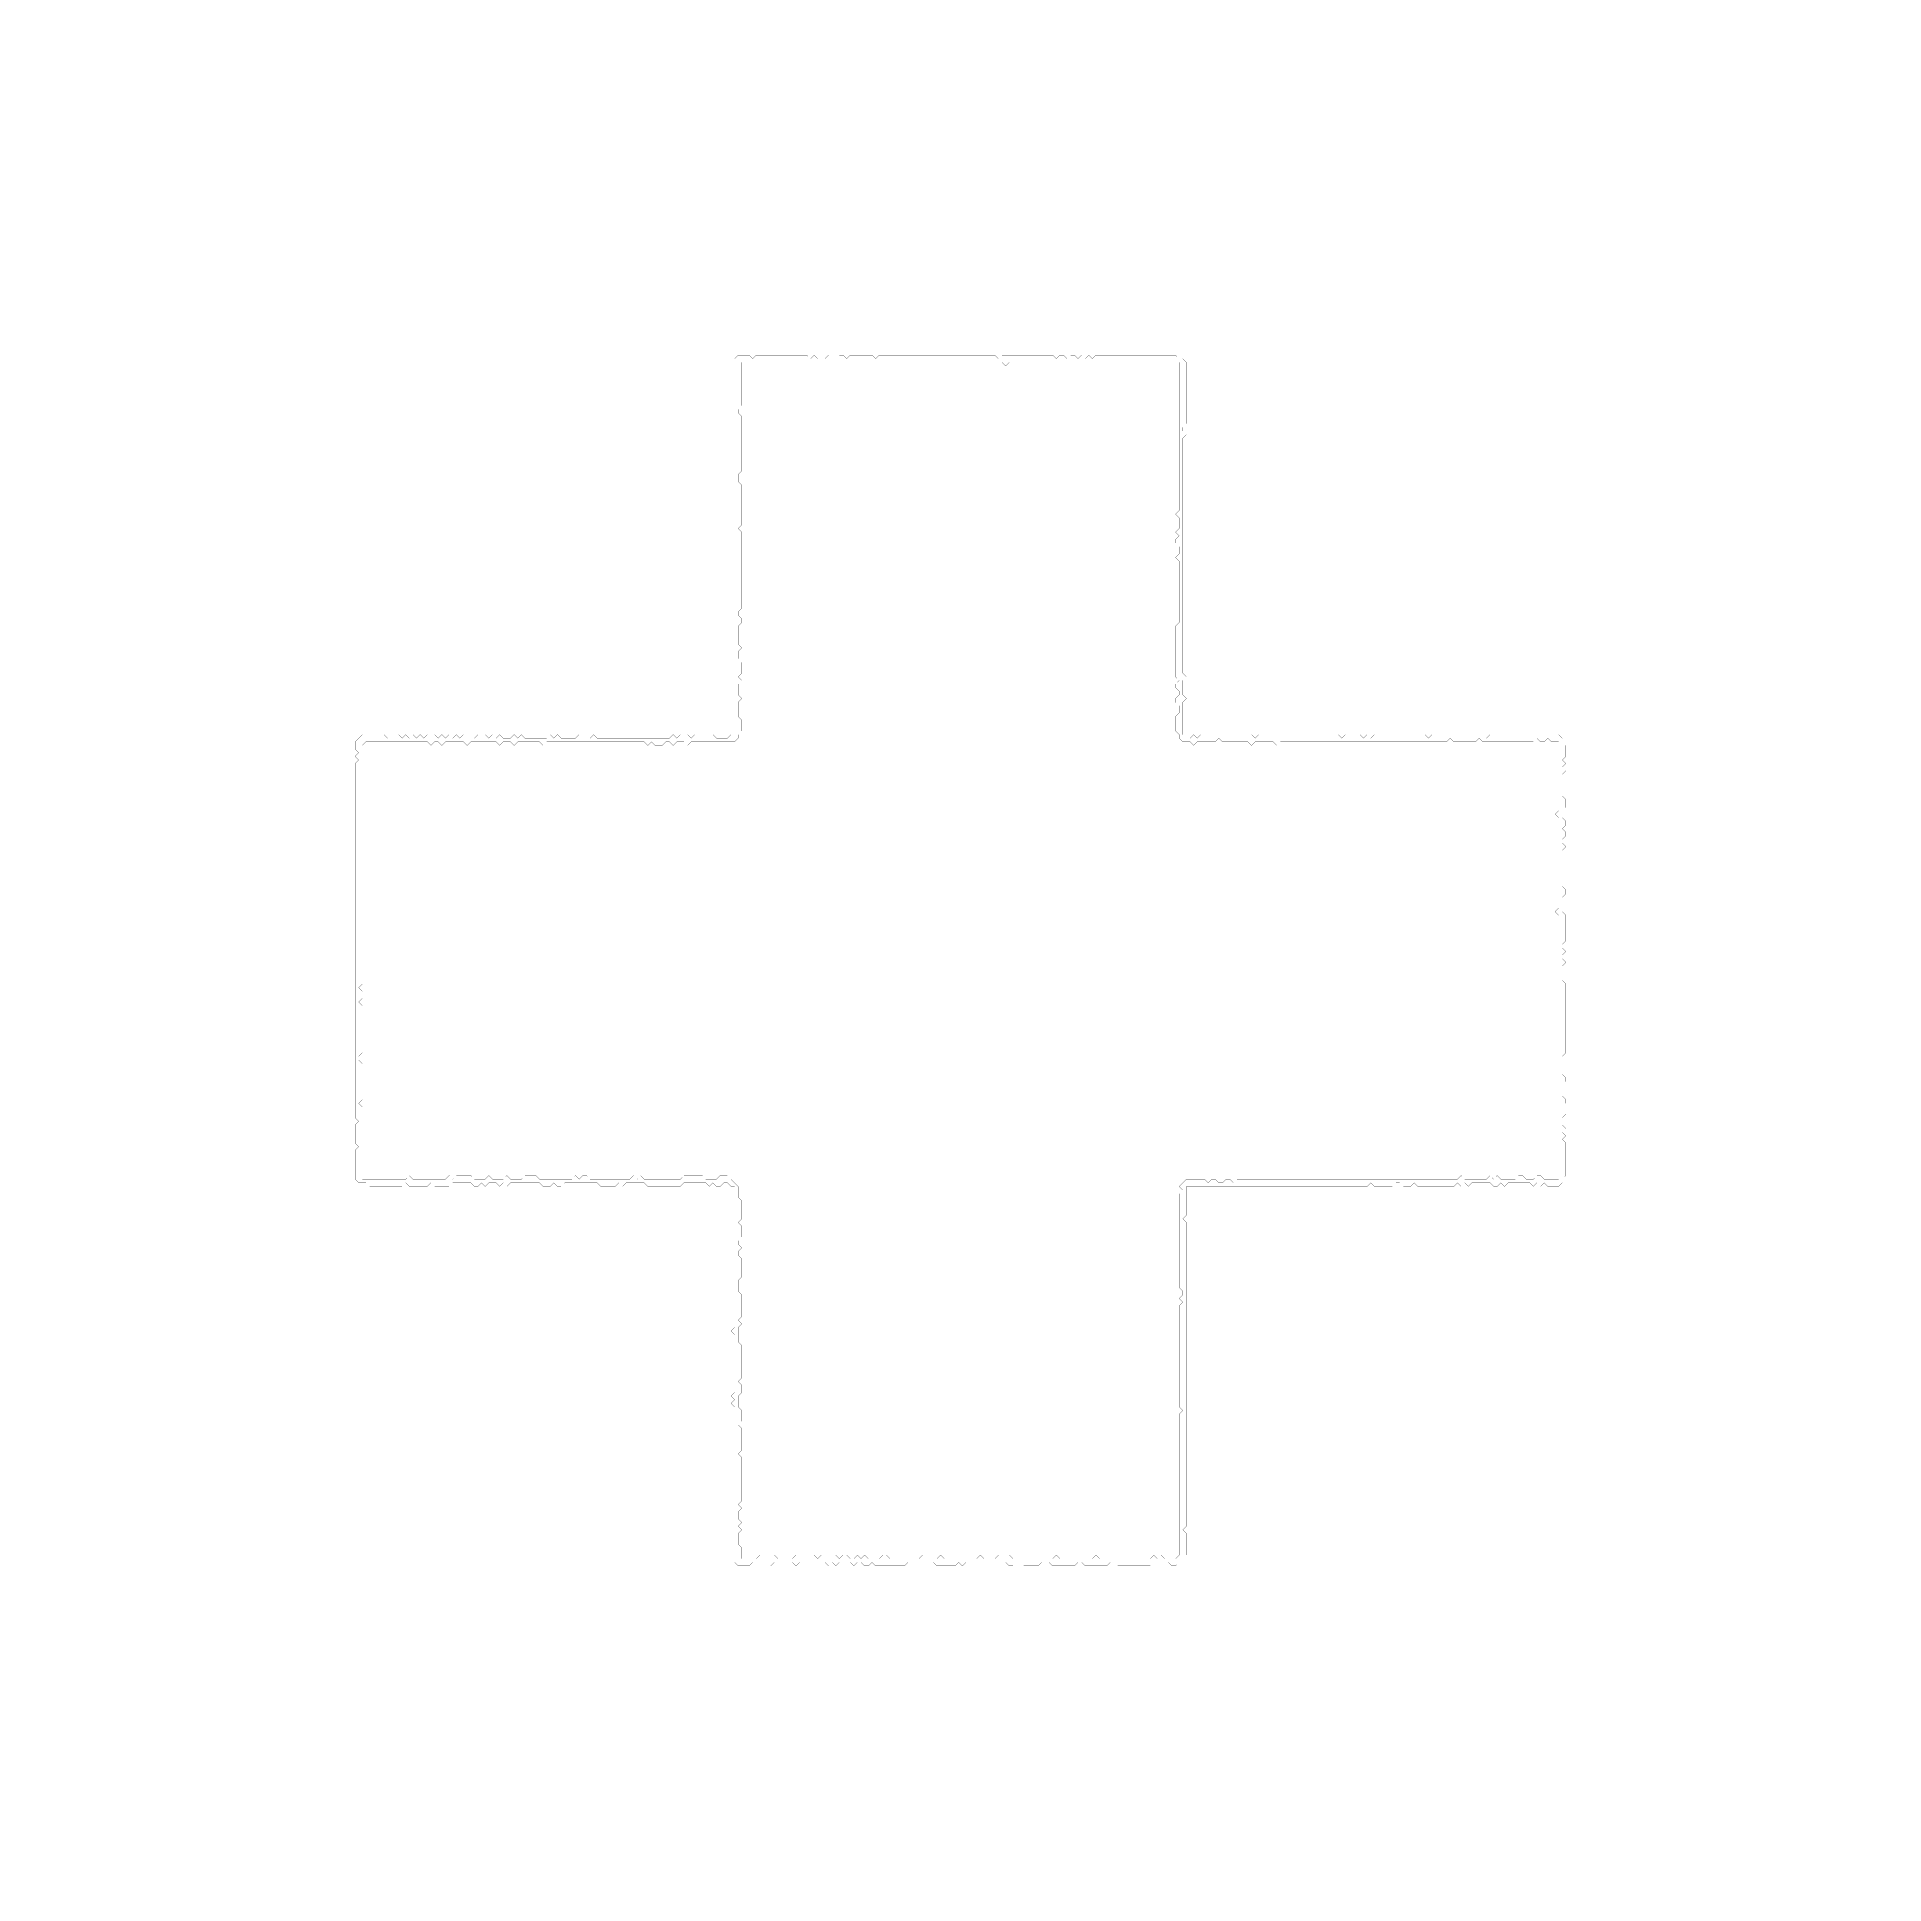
# Model space of a CAD drawing. Header units: metres. Extents: x 0 to 5113, y -5113 to 0.
import ezdxf

# ---------------------------------------------------------------- set-up
doc = ezdxf.new("R2010")
doc.units = ezdxf.units.M
doc.layers.add('conductor', color=1, linetype='Continuous')
doc.layers.add('substrate', color=5, linetype='Continuous')

msp = doc.modelspace()

# ---------------------------------------------------------------- linework, layer by layer
at = {"layer": 'conductor', "const_width": 0.5}
msp.add_lwpolyline([(1951.1, -900.5), (1951.1, -910.5), (1951.1, -920.5), (1951.1, -930.5), (1951.1, -940.6), (1951.1, -950.6), (1951.1, -960.6), (1951.1, -970.6), (1951.1, -980.6), (1951.1, -990.6), (1951.1, -1000.6), (1951.1, -1010.6), (1951.1, -1020.6), (1941.1, -1030.6), (1941.1, -1040.6), (1951.1, -1050.6), (1951.1, -1060.6), (1951.1, -1070.6), (1951.1, -1080.6), (1951.1, -1090.6), (1951.1, -1100.6), (1951.1, -1110.7), (1951.1, -1120.7), (1951.1, -1130.7), (1951.1, -1140.7), (1951.1, -1150.7), (1951.1, -1160.7), (1951.1, -1170.7), (1951.1, -1180.7), (1951.1, -1190.7), (1951.1, -1200.7), (1941.1, -1210.7), (1941.1, -1220.7), (1941.1, -1230.7), (1951.1, -1240.7), (1951.1, -1250.7), (1951.1, -1260.7), (1951.1, -1270.7), (1951.1, -1280.8), (1951.1, -1290.8), (1951.1, -1300.8), (1951.1, -1310.8), (1951.1, -1320.8), (1951.1, -1330.8), (1951.1, -1340.8), (1951.1, -1350.8), (1941.1, -1360.8), (1951.1, -1370.8), (1951.1, -1380.8), (1951.1, -1390.8), (1951.1, -1400.8), (1951.1, -1410.8), (1951.1, -1420.8), (1951.1, -1430.8), (1951.1, -1440.8), (1951.1, -1450.8), (1951.1, -1460.9), (1951.1, -1470.9), (1951.1, -1480.9), (1951.1, -1490.9), (1951.1, -1500.9), (1951.1, -1510.9), (1951.1, -1520.9), (1951.1, -1530.9), (1951.1, -1540.9), (1951.1, -1550.9), (1951.1, -1560.9), (1951.1, -1570.9), (1951.1, -1580.9), (1941.1, -1590.9), (1941.1, -1600.9), (1951.1, -1610.9), (1951.1, -1620.9), (1941.1, -1631), (1941.1, -1641), (1941.1, -1651), (1941.1, -1661), (1941.1, -1671), (1941.1, -1681), (1951.1, -1691), (1941.1, -1701), (1941.1, -1711), (1941.1, -1721), (1951.1, -1731), (1951.1, -1741), (1951.1, -1751), (1951.1, -1761), (1941.1, -1771), (1951.1, -1781), (1941.1, -1791), (1941.1, -1801.1), (1941.1, -1811.1), (1941.1, -1821.1), (1951.1, -1831.1), (1941.1, -1841.1), (1941.1, -1851.1), (1941.1, -1861.1), (1941.1, -1871.1), (1941.1, -1881.1), (1951.1, -1891.1), (1951.1, -1901.1), (1951.1, -1911.1), (1951.1, -1921.1), (1941.1, -1931.1), (1941.1, -1941.1), (1931.1, -1951.1), (1921.1, -1951.1), (1911.1, -1951.1), (1901.1, -1951.1), (1891.1, -1951.1), (1881.1, -1951.1), (1871.1, -1951.1), (1861.1, -1951.1), (1851.1, -1951.1), (1841.1, -1951.1), (1831.1, -1951.1), (1821.1, -1951.1), (1811.1, -1951.1), (1801.1, -1961.1), (1791, -1951.1), (1781, -1951.1), (1771, -1951.1), (1761, -1961.1), (1751, -1951.1), (1741, -1951.1), (1731, -1961.1), (1721, -1961.1), (1711, -1961.1), (1701, -1951.1), (1691, -1961.1), (1681, -1951.1), (1671, -1951.1), (1661, -1951.1), (1651, -1951.1), (1641, -1951.1), (1631, -1951.1), (1620.9, -1951.1), (1610.9, -1951.1), (1600.9, -1951.1), (1590.9, -1951.1), (1580.9, -1951.1), (1570.9, -1951.1), (1560.9, -1951.1), (1550.9, -1951.1), (1540.9, -1951.1), (1530.9, -1951.1), (1520.9, -1951.1), (1510.9, -1951.1), (1500.9, -1951.1), (1490.9, -1951.1), (1480.9, -1951.1), (1470.9, -1951.1), (1460.9, -1951.1), (1450.8, -1951.1), (1440.8, -1951.1), (1430.8, -1951.1), (1420.8, -1951.1), (1410.8, -1951.1), (1400.8, -1961.1), (1390.8, -1951.1), (1380.8, -1951.1), (1370.8, -1951.1), (1360.8, -1951.1), (1350.8, -1951.1), (1340.8, -1951.1), (1330.8, -1951.1), (1320.8, -1961.1), (1310.8, -1951.1), (1300.8, -1951.1), (1290.8, -1951.1), (1280.8, -1961.1), (1270.7, -1951.1), (1260.7, -1951.1), (1250.7, -1951.1), (1240.7, -1951.1), (1230.7, -1951.1), (1220.7, -1951.1), (1210.7, -1951.1), (1200.7, -1951.1), (1190.7, -1961.1), (1180.7, -1951.1), (1170.7, -1951.1), (1160.7, -1951.1), (1150.7, -1951.1), (1140.7, -1951.1), (1130.7, -1951.1), (1120.7, -1961.1), (1110.7, -1951.1), (1100.6, -1951.1), (1090.6, -1961.1), (1080.6, -1951.1), (1070.6, -1951.1), (1060.6, -1951.1), (1050.6, -1951.1), (1040.6, -1951.1), (1030.6, -1951.1), (1020.6, -1951.1), (1010.6, -1951.1), (1000.6, -1951.1), (990.6, -1951.1), (980.6, -1951.1), (970.6, -1951.1), (960.6, -1951.1), (950.6, -1951.1), (940.6, -1951.1), (930.5, -1951.1), (920.5, -1951.1), (910.5, -1951.1), (900.5, -1961.1), (900.5, -1971.2), (900.5, -1981.2), (900.5, -1991.2), (900.5, -2001.2), (900.5, -2011.2), (900.5, -2021.2), (900.5, -2031.2), (900.5, -2041.2), (900.5, -2051.2), (900.5, -2061.2), (900.5, -2071.2), (900.5, -2081.2), (900.5, -2091.2), (900.5, -2101.2), (900.5, -2111.2), (900.5, -2121.2), (900.5, -2131.2), (900.5, -2141.3), (900.5, -2151.3), (900.5, -2161.3), (900.5, -2171.3), (900.5, -2181.3), (900.5, -2191.3), (900.5, -2201.3), (900.5, -2211.3), (900.5, -2221.3), (900.5, -2231.3), (900.5, -2241.3), (900.5, -2251.3), (900.5, -2261.3), (900.5, -2271.3), (900.5, -2281.3), (900.5, -2291.3), (900.5, -2301.3), (900.5, -2311.4), (900.5, -2321.4), (900.5, -2331.4), (900.5, -2341.4), (900.5, -2351.4), (900.5, -2361.4), (900.5, -2371.4), (900.5, -2381.4), (900.5, -2391.4), (900.5, -2401.4), (900.5, -2411.4), (900.5, -2421.4), (900.5, -2431.4), (900.5, -2441.4), (900.5, -2451.4), (900.5, -2461.4), (900.5, -2471.4), (900.5, -2481.5), (900.5, -2491.5), (900.5, -2501.5), (900.5, -2511.5), (900.5, -2521.5), (900.5, -2531.5), (900.5, -2541.5), (900.5, -2551.5), (900.5, -2561.5), (900.5, -2571.5), (900.5, -2581.5), (900.5, -2591.5), (900.5, -2601.5), (900.5, -2611.5), (900.5, -2621.5), (890.5, -2631.5), (900.5, -2641.5), (900.5, -2651.6), (900.5, -2661.6), (890.5, -2671.6), (900.5, -2681.6), (900.5, -2691.6), (900.5, -2701.6), (900.5, -2711.6), (900.5, -2721.6), (900.5, -2731.6), (900.5, -2741.6), (900.5, -2751.6), (900.5, -2761.6), (900.5, -2771.6), (900.5, -2781.6), (900.5, -2791.6), (900.5, -2801.6), (900.5, -2811.6), (890.5, -2821.7), (890.5, -2831.7), (900.5, -2841.7), (900.5, -2851.7), (900.5, -2861.7), (900.5, -2871.7), (900.5, -2881.7), (900.5, -2891.7), (900.5, -2901.7), (900.5, -2911.7), (900.5, -2921.7), (900.5, -2931.7), (900.5, -2941.7), (890.5, -2951.7), (900.5, -2961.7), (900.5, -2971.7), (900.5, -2981.7), (900.5, -2991.8), (900.5, -3001.8), (900.5, -3011.8), (900.5, -3021.8), (900.5, -3031.8), (900.5, -3041.8), (900.5, -3051.8), (900.5, -3061.8), (900.5, -3071.8), (900.5, -3081.8), (900.5, -3091.8), (900.5, -3101.8), (900.5, -3111.8), (900.5, -3121.8), (900.5, -3131.8), (900.5, -3141.8), (900.5, -3151.8), (900.5, -3161.9), (910.5, -3161.9), (920.5, -3161.9), (930.5, -3161.9), (940.6, -3161.9), (950.6, -3161.9), (960.6, -3161.9), (970.6, -3161.9), (980.6, -3161.9), (990.6, -3161.9), (1000.6, -3161.9), (1010.6, -3161.9), (1020.6, -3161.9), (1030.6, -3151.8), (1040.6, -3161.9), (1050.6, -3161.9), (1060.6, -3161.9), (1070.6, -3161.9), (1080.6, -3161.9), (1090.6, -3161.9), (1100.6, -3161.9), (1110.7, -3161.9), (1120.7, -3161.9), (1130.7, -3161.9), (1140.7, -3151.8), (1150.7, -3161.9), (1160.7, -3151.8), (1170.7, -3151.8), (1180.7, -3151.8), (1190.7, -3151.8), (1200.7, -3151.8), (1210.7, -3161.9), (1220.7, -3161.9), (1230.7, -3161.9), (1240.7, -3161.9), (1250.7, -3151.8), (1260.7, -3161.9), (1270.7, -3161.9), (1280.8, -3161.9), (1290.8, -3161.9), (1300.8, -3151.8), (1310.8, -3161.9), (1320.8, -3161.9), (1330.8, -3161.9), (1340.8, -3161.9), (1350.8, -3151.8), (1360.8, -3151.8), (1370.8, -3151.8), (1380.8, -3151.8), (1390.8, -3161.9), (1400.8, -3161.9), (1410.8, -3161.9), (1420.8, -3161.9), (1430.8, -3161.9), (1440.8, -3161.9), (1450.8, -3161.9), (1460.9, -3161.9), (1470.9, -3161.9), (1480.9, -3161.9), (1490.9, -3151.8), (1500.9, -3161.9), (1510.9, -3151.8), (1520.9, -3151.8), (1530.9, -3161.9), (1540.9, -3161.9), (1550.9, -3161.9), (1560.9, -3161.9), (1570.9, -3161.9), (1580.9, -3161.9), (1590.9, -3161.9), (1600.9, -3161.9), (1610.9, -3161.9), (1620.9, -3161.9), (1631, -3161.9), (1641, -3161.9), (1651, -3151.8), (1661, -3161.9), (1671, -3151.8), (1681, -3161.9), (1691, -3161.9), (1701, -3161.9), (1711, -3161.9), (1721, -3161.9), (1731, -3161.9), (1741, -3161.9), (1751, -3161.9), (1761, -3161.9), (1771, -3161.9), (1781, -3161.9), (1791, -3151.8), (1801.1, -3151.8), (1811.1, -3151.8), (1821.1, -3151.8), (1831.1, -3151.8), (1841.1, -3151.8), (1851.1, -3161.9), (1861.1, -3161.9), (1871.1, -3161.9), (1881.1, -3161.9), (1891.1, -3151.8), (1901.1, -3151.8), (1911.1, -3151.8), (1921.1, -3161.9), (1931.1, -3171.9), (1941.1, -3181.9), (1941.1, -3191.9), (1941.1, -3201.9), (1941.1, -3211.9), (1951.1, -3221.9), (1951.1, -3231.9), (1951.1, -3241.9), (1951.1, -3251.9), (1951.1, -3261.9), (1951.1, -3271.9), (1941.1, -3281.9), (1951.1, -3291.9), (1951.1, -3301.9), (1951.1, -3311.9), (1951.1, -3321.9), (1941.1, -3332), (1941.1, -3342), (1951.1, -3352), (1941.1, -3362), (1941.1, -3372), (1951.1, -3382), (1951.1, -3392), (1951.1, -3402), (1951.1, -3412), (1951.1, -3422), (1951.1, -3432), (1941.1, -3442), (1941.1, -3452), (1941.1, -3462), (1941.1, -3472), (1951.1, -3482), (1951.1, -3492), (1951.1, -3502.1), (1951.1, -3512.1), (1951.1, -3522.1), (1951.1, -3532.1), (1951.1, -3542.1), (1941.1, -3552.1), (1951.1, -3562.1), (1941.1, -3572.1), (1941.1, -3582.1), (1941.1, -3592.1), (1941.1, -3602.1), (1941.1, -3612.1), (1951.1, -3622.1), (1951.1, -3632.1), (1951.1, -3642.1), (1951.1, -3652.1), (1951.1, -3662.1), (1951.1, -3672.2), (1951.1, -3682.2), (1951.1, -3692.2), (1951.1, -3702.2), (1951.1, -3712.2), (1941.1, -3722.2), (1951.1, -3732.2), (1951.1, -3742.2), (1951.1, -3752.2), (1941.1, -3762.2), (1941.1, -3772.2), (1941.1, -3782.2), (1941.1, -3792.2), (1951.1, -3802.2), (1951.1, -3812.2), (1951.1, -3822.2), (1951.1, -3832.2), (1941.1, -3842.2), (1951.1, -3852.3), (1951.1, -3862.3), (1951.1, -3872.3), (1951.1, -3882.3), (1951.1, -3892.3), (1951.1, -3902.3), (1951.1, -3912.3), (1941.1, -3922.3), (1951.1, -3932.3), (1951.1, -3942.3), (1951.1, -3952.3), (1951.1, -3962.3), (1951.1, -3972.3), (1951.1, -3982.3), (1951.1, -3992.3), (1951.1, -4002.3), (1951.1, -4012.3), (1951.1, -4022.4), (1951.1, -4032.4), (1951.1, -4042.4), (1951.1, -4052.4), (1941.1, -4062.4), (1951.1, -4072.4), (1941.1, -4082.4), (1941.1, -4092.4), (1941.1, -4102.4), (1951.1, -4112.4), (1941.1, -4122.4), (1951.1, -4132.4), (1941.1, -4142.4), (1941.1, -4152.4), (1941.1, -4162.4), (1941.1, -4172.4), (1951.1, -4182.4), (1951.1, -4192.5), (1951.1, -4202.5), (1951.1, -4212.5), (1961.1, -4212.5), (1971.2, -4212.5), (1981.2, -4212.5), (1991.2, -4212.5), (2001.2, -4202.5), (2011.2, -4212.5), (2021.2, -4212.5), (2031.2, -4202.5), (2041.2, -4202.5), (2051.2, -4212.5), (2061.2, -4212.5), (2071.2, -4212.5), (2081.2, -4212.5), (2091.2, -4212.5), (2101.2, -4202.5), (2111.2, -4202.5), (2121.2, -4202.5), (2131.2, -4202.5), (2141.3, -4202.5), (2151.3, -4202.5), (2161.3, -4212.5), (2171.3, -4202.5), (2181.3, -4202.5), (2191.3, -4202.5), (2201.3, -4202.5), (2211.3, -4202.5), (2221.3, -4212.5), (2231.3, -4202.5), (2241.3, -4202.5), (2251.3, -4212.5), (2261.3, -4212.5), (2271.3, -4202.5), (2281.3, -4212.5), (2291.3, -4202.5), (2301.3, -4212.5), (2311.4, -4212.5), (2321.4, -4212.5), (2331.4, -4212.5), (2341.4, -4202.5), (2351.4, -4202.5), (2361.4, -4212.5), (2371.4, -4212.5), (2381.4, -4212.5), (2391.4, -4212.5), (2401.4, -4212.5), (2411.4, -4212.5), (2421.4, -4212.5), (2431.4, -4212.5), (2441.4, -4212.5), (2451.4, -4202.5), (2461.4, -4212.5), (2471.4, -4212.5), (2481.5, -4212.5), (2491.5, -4212.5), (2501.5, -4202.5), (2511.5, -4212.5), (2521.5, -4212.5), (2531.5, -4212.5), (2541.5, -4212.5), (2551.5, -4212.5), (2561.5, -4212.5), (2571.5, -4212.5), (2581.5, -4212.5), (2591.5, -4212.5), (2601.5, -4212.5), (2611.5, -4202.5), (2621.5, -4212.5), (2631.5, -4212.5), (2641.5, -4212.5), (2651.6, -4212.5), (2661.6, -4202.5), (2671.6, -4202.5), (2681.6, -4202.5), (2691.6, -4202.5), (2701.6, -4212.5), (2711.6, -4212.5), (2721.6, -4212.5), (2731.6, -4212.5), (2741.6, -4212.5), (2751.6, -4212.5), (2761.6, -4212.5), (2771.6, -4212.5), (2781.6, -4212.5), (2791.6, -4212.5), (2801.6, -4212.5), (2811.6, -4212.5), (2821.7, -4202.5), (2831.7, -4212.5), (2841.7, -4212.5), (2851.7, -4212.5), (2861.7, -4212.5), (2871.7, -4212.5), (2881.7, -4212.5), (2891.7, -4212.5), (2901.7, -4212.5), (2911.7, -4212.5), (2921.7, -4212.5), (2931.7, -4202.5), (2941.7, -4212.5), (2951.7, -4212.5), (2961.7, -4212.5), (2971.7, -4212.5), (2981.7, -4212.5), (2991.8, -4212.5), (3001.8, -4212.5), (3011.8, -4212.5), (3021.8, -4212.5), (3031.8, -4212.5), (3041.8, -4212.5), (3051.8, -4212.5), (3061.8, -4212.5), (3071.8, -4212.5), (3081.8, -4212.5), (3091.8, -4202.5), (3101.8, -4212.5), (3111.8, -4202.5), (3121.8, -4212.5), (3131.8, -4212.5), (3141.8, -4212.5), (3151.8, -4212.5), (3161.9, -4202.5), (3161.9, -4192.5), (3161.9, -4182.4), (3161.9, -4172.4), (3161.9, -4162.4), (3161.9, -4152.4), (3161.9, -4142.4), (3161.9, -4132.4), (3161.9, -4122.4), (3161.9, -4112.4), (3161.9, -4102.4), (3161.9, -4092.4), (3161.9, -4082.4), (3161.9, -4072.4), (3161.9, -4062.4), (3161.9, -4052.4), (3161.9, -4042.4), (3161.9, -4032.4), (3161.9, -4022.4), (3161.9, -4012.3), (3161.9, -4002.3), (3161.9, -3992.3), (3161.9, -3982.3), (3161.9, -3972.3), (3161.9, -3962.3), (3161.9, -3952.3), (3161.9, -3942.3), (3161.9, -3932.3), (3161.9, -3922.3), (3161.9, -3912.3), (3161.9, -3902.3), (3161.9, -3892.3), (3161.9, -3882.3), (3161.9, -3872.3), (3161.9, -3862.3), (3161.9, -3852.3), (3161.9, -3842.2), (3161.9, -3832.2), (3161.9, -3822.2), (3161.9, -3812.2), (3171.9, -3802.2), (3161.9, -3792.2), (3161.9, -3782.2), (3161.9, -3772.2), (3161.9, -3762.2), (3161.9, -3752.2), (3161.9, -3742.2), (3161.9, -3732.2), (3161.9, -3722.2), (3161.9, -3712.2), (3161.9, -3702.2), (3161.9, -3692.2), (3161.9, -3682.2), (3161.9, -3672.2), (3161.9, -3662.1), (3161.9, -3652.1), (3161.9, -3642.1), (3161.9, -3632.1), (3161.9, -3622.1), (3161.9, -3612.1), (3161.9, -3602.1), (3161.9, -3592.1), (3161.9, -3582.1), (3161.9, -3572.1), (3161.9, -3562.1), (3161.9, -3552.1), (3161.9, -3542.1), (3161.9, -3532.1), (3161.9, -3522.1), (3161.9, -3512.1), (3171.9, -3502.1), (3161.9, -3492), (3171.9, -3482), (3171.9, -3472), (3161.9, -3462), (3161.9, -3452), (3161.9, -3442), (3161.9, -3432), (3161.9, -3422), (3161.9, -3412), (3161.9, -3402), (3161.9, -3392), (3161.9, -3382), (3161.9, -3372), (3161.9, -3362), (3161.9, -3352), (3161.9, -3342), (3161.9, -3332), (3161.9, -3321.9), (3161.9, -3311.9), (3161.9, -3301.9), (3161.9, -3291.9), (3161.9, -3281.9), (3161.9, -3271.9), (3161.9, -3261.9), (3161.9, -3251.9), (3161.9, -3241.9), (3161.9, -3231.9), (3161.9, -3221.9), (3161.9, -3211.9), (3161.9, -3201.9), (3171.9, -3191.9), (3161.9, -3181.9), (3171.9, -3171.9), (3181.9, -3161.9), (3191.9, -3161.9), (3201.9, -3161.9), (3211.9, -3161.9), (3221.9, -3161.9), (3231.9, -3161.9), (3241.9, -3171.9), (3251.9, -3161.9), (3261.9, -3161.9), (3271.9, -3171.9), (3281.9, -3171.9), (3291.9, -3161.9), (3301.9, -3161.9), (3311.9, -3171.9), (3321.9, -3161.9), (3332, -3161.9), (3342, -3161.9), (3352, -3161.9), (3362, -3161.9), (3372, -3161.9), (3382, -3161.9), (3392, -3161.9), (3402, -3161.9), (3412, -3161.9), (3422, -3161.9), (3432, -3161.9), (3442, -3161.9), (3452, -3161.9), (3462, -3161.9), (3472, -3161.9), (3482, -3161.9), (3492, -3161.9), (3502.1, -3161.9), (3512.1, -3161.9), (3522.1, -3161.9), (3532.1, -3161.9), (3542.1, -3161.9), (3552.1, -3161.9), (3562.1, -3161.9), (3572.1, -3161.9), (3582.1, -3161.9), (3592.1, -3161.9), (3602.1, -3161.9), (3612.1, -3161.9), (3622.1, -3161.9), (3632.1, -3161.9), (3642.1, -3161.9), (3652.1, -3161.9), (3662.1, -3161.9), (3672.2, -3161.9), (3682.2, -3161.9), (3692.2, -3161.9), (3702.2, -3161.9), (3712.2, -3161.9), (3722.2, -3161.9), (3732.2, -3161.9), (3742.2, -3161.9), (3752.2, -3161.9), (3762.2, -3161.9), (3772.2, -3161.9), (3782.2, -3161.9), (3792.2, -3161.9), (3802.2, -3161.9), (3812.2, -3161.9), (3822.2, -3161.9), (3832.2, -3161.9), (3842.2, -3161.9), (3852.3, -3161.9), (3862.3, -3161.9), (3872.3, -3161.9), (3882.3, -3161.9), (3892.3, -3161.9), (3902.3, -3161.9), (3912.3, -3161.9), (3922.3, -3161.9), (3932.3, -3161.9), (3942.3, -3151.8), (3952.3, -3161.9), (3962.3, -3161.9), (3972.3, -3161.9), (3982.3, -3161.9), (3992.3, -3161.9), (4002.3, -3161.9), (4012.3, -3161.9), (4022.4, -3151.8), (4032.4, -3161.9), (4042.4, -3151.8), (4052.4, -3161.9), (4062.4, -3161.9), (4072.4, -3161.9), (4082.4, -3161.9), (4092.4, -3161.9), (4102.4, -3151.8), (4112.4, -3151.8), (4122.4, -3161.9), (4132.4, -3161.9), (4142.4, -3161.9), (4152.4, -3151.8), (4162.4, -3151.8), (4172.4, -3161.9), (4182.4, -3161.9), (4192.5, -3161.9), (4202.5, -3161.9), (4212.5, -3161.9), (4212.5, -3151.8), (4212.5, -3141.8), (4212.5, -3131.8), (4212.5, -3121.8), (4212.5, -3111.8), (4212.5, -3101.8), (4212.5, -3091.8), (4212.5, -3081.8), (4212.5, -3071.8), (4212.5, -3061.8), (4212.5, -3051.8), (4212.5, -3041.8), (4212.5, -3031.8), (4212.5, -3021.8), (4212.5, -3011.8), (4212.5, -3001.8), (4212.5, -2991.8), (4212.5, -2981.7), (4212.5, -2971.7), (4212.5, -2961.7), (4212.5, -2951.7), (4212.5, -2941.7), (4212.5, -2931.7), (4212.5, -2921.7), (4212.5, -2911.7), (4212.5, -2901.7), (4212.5, -2891.7), (4212.5, -2881.7), (4212.5, -2871.7), (4212.5, -2861.7), (4212.5, -2851.7), (4212.5, -2841.7), (4212.5, -2831.7), (4212.5, -2821.7), (4212.5, -2811.6), (4212.5, -2801.6), (4212.5, -2791.6), (4212.5, -2781.6), (4212.5, -2771.6), (4212.5, -2761.6), (4212.5, -2751.6), (4212.5, -2741.6), (4212.5, -2731.6), (4212.5, -2721.6), (4212.5, -2711.6), (4212.5, -2701.6), (4212.5, -2691.6), (4212.5, -2681.6), (4212.5, -2671.6), (4212.5, -2661.6), (4212.5, -2651.6), (4212.5, -2641.5), (4212.5, -2631.5), (4212.5, -2621.5), (4212.5, -2611.5), (4212.5, -2601.5), (4212.5, -2591.5), (4212.5, -2581.5), (4212.5, -2571.5), (4212.5, -2561.5), (4212.5, -2551.5), (4212.5, -2541.5), (4212.5, -2531.5), (4212.5, -2521.5), (4212.5, -2511.5), (4212.5, -2501.5), (4212.5, -2491.5), (4212.5, -2481.5), (4212.5, -2471.4), (4212.5, -2461.4), (4212.5, -2451.4), (4212.5, -2441.4), (4212.5, -2431.4), (4202.5, -2421.4), (4212.5, -2411.4), (4212.5, -2401.4), (4212.5, -2391.4), (4212.5, -2381.4), (4212.5, -2371.4), (4212.5, -2361.4), (4212.5, -2351.4), (4212.5, -2341.4), (4212.5, -2331.4), (4212.5, -2321.4), (4212.5, -2311.4), (4212.5, -2301.3), (4212.5, -2291.3), (4212.5, -2281.3), (4212.5, -2271.3), (4212.5, -2261.3), (4212.5, -2251.3), (4212.5, -2241.3), (4212.5, -2231.3), (4212.5, -2221.3), (4212.5, -2211.3), (4212.5, -2201.3), (4212.5, -2191.3), (4212.5, -2181.3), (4212.5, -2171.3), (4212.5, -2161.3), (4202.5, -2151.3), (4212.5, -2141.3), (4212.5, -2131.2), (4212.5, -2121.2), (4212.5, -2111.2), (4212.5, -2101.2), (4212.5, -2091.2), (4212.5, -2081.2), (4212.5, -2071.2), (4212.5, -2061.2), (4212.5, -2051.2), (4212.5, -2041.2), (4212.5, -2031.2), (4212.5, -2021.2), (4212.5, -2011.2), (4212.5, -2001.2), (4212.5, -1991.2), (4212.5, -1981.2), (4212.5, -1971.2), (4212.5, -1961.1), (4212.5, -1951.1), (4202.5, -1951.1), (4192.5, -1951.1), (4182.4, -1941.1), (4172.4, -1951.1), (4162.4, -1951.1), (4152.4, -1941.1), (4142.4, -1951.1), (4132.4, -1951.1), (4122.4, -1951.1), (4112.4, -1951.1), (4102.4, -1951.1), (4092.4, -1951.1), (4082.4, -1951.1), (4072.4, -1951.1), (4062.4, -1951.1), (4052.4, -1951.1), (4042.4, -1951.1), (4032.4, -1951.1), (4022.4, -1951.1), (4012.3, -1951.1), (4002.3, -1951.1), (3992.3, -1941.1), (3982.3, -1951.1), (3972.3, -1951.1), (3962.3, -1951.1), (3952.3, -1951.1), (3942.3, -1951.1), (3932.3, -1951.1), (3922.3, -1951.1), (3912.3, -1941.1), (3902.3, -1951.1), (3892.3, -1951.1), (3882.3, -1951.1), (3872.3, -1951.1), (3862.3, -1951.1), (3852.3, -1951.1), (3842.2, -1951.1), (3832.2, -1951.1), (3822.2, -1951.1), (3812.2, -1951.1), (3802.2, -1951.1), (3792.2, -1951.1), (3782.2, -1951.1), (3772.2, -1951.1), (3762.2, -1951.1), (3752.2, -1951.1), (3742.2, -1951.1), (3732.2, -1951.1), (3722.2, -1951.1), (3712.2, -1951.1), (3702.2, -1951.1), (3692.2, -1951.1), (3682.2, -1951.1), (3672.2, -1951.1), (3662.1, -1951.1), (3652.1, -1951.1), (3642.1, -1951.1), (3632.1, -1951.1), (3622.1, -1951.1), (3612.1, -1951.1), (3602.1, -1951.1), (3592.1, -1951.1), (3582.1, -1951.1), (3572.1, -1951.1), (3562.1, -1951.1), (3552.1, -1951.1), (3542.1, -1951.1), (3532.1, -1951.1), (3522.1, -1951.1), (3512.1, -1951.1), (3502.1, -1951.1), (3492, -1951.1), (3482, -1951.1), (3472, -1951.1), (3462, -1951.1), (3452, -1951.1), (3442, -1951.1), (3432, -1961.1), (3422, -1951.1), (3412, -1951.1), (3402, -1951.1), (3392, -1951.1), (3382, -1951.1), (3372, -1951.1), (3362, -1961.1), (3352, -1951.1), (3342, -1951.1), (3332, -1951.1), (3321.9, -1951.1), (3311.9, -1951.1), (3301.9, -1951.1), (3291.9, -1951.1), (3281.9, -1951.1), (3271.9, -1941.1), (3261.9, -1951.1), (3251.9, -1951.1), (3241.9, -1951.1), (3231.9, -1951.1), (3221.9, -1951.1), (3211.9, -1951.1), (3201.9, -1961.1), (3191.9, -1951.1), (3181.9, -1951.1), (3171.9, -1951.1), (3161.9, -1941.1), (3161.9, -1931.1), (3151.8, -1921.1), (3151.8, -1911.1), (3151.8, -1901.1), (3151.8, -1891.1), (3151.8, -1881.1), (3161.9, -1871.1), (3161.9, -1861.1), (3161.9, -1851.1), (3151.8, -1841.1), (3151.8, -1831.1), (3161.9, -1821.1), (3161.9, -1811.1), (3151.8, -1801.1), (3151.8, -1791), (3161.9, -1781), (3151.8, -1771), (3151.8, -1761), (3151.8, -1751), (3151.8, -1741), (3151.8, -1731), (3151.8, -1721), (3151.8, -1711), (3151.8, -1701), (3151.8, -1691), (3151.8, -1681), (3151.8, -1671), (3151.8, -1661), (3151.8, -1651), (3151.8, -1641), (3151.8, -1631), (3161.9, -1620.9), (3161.9, -1610.9), (3161.9, -1600.9), (3161.9, -1590.9), (3161.9, -1580.9), (3161.9, -1570.9), (3161.9, -1560.9), (3161.9, -1550.9), (3161.9, -1540.9), (3161.9, -1530.9), (3161.9, -1520.9), (3161.9, -1510.9), (3161.9, -1500.9), (3161.9, -1490.9), (3161.9, -1480.9), (3161.9, -1470.9), (3161.9, -1460.9), (3161.9, -1450.8), (3151.8, -1440.8), (3161.9, -1430.8), (3161.9, -1420.8), (3161.9, -1410.8), (3151.8, -1400.8), (3151.8, -1390.8), (3161.9, -1380.8), (3151.8, -1370.8), (3161.9, -1360.8), (3161.9, -1350.8), (3161.9, -1340.8), (3161.9, -1330.8), (3151.8, -1320.8), (3161.9, -1310.8), (3161.9, -1300.8), (3161.9, -1290.8), (3161.9, -1280.8), (3161.9, -1270.7), (3161.9, -1260.7), (3161.9, -1250.7), (3161.9, -1240.7), (3161.9, -1230.7), (3161.9, -1220.7), (3161.9, -1210.7), (3161.9, -1200.7), (3161.9, -1190.7), (3161.9, -1180.7), (3161.9, -1170.7), (3161.9, -1160.7), (3161.9, -1150.7), (3161.9, -1140.7), (3161.9, -1130.7), (3161.9, -1120.7), (3161.9, -1110.7), (3161.9, -1100.6), (3161.9, -1090.6), (3161.9, -1080.6), (3161.9, -1070.6), (3161.9, -1060.6), (3161.9, -1050.6), (3161.9, -1040.6), (3161.9, -1030.6), (3161.9, -1020.6), (3161.9, -1010.6), (3161.9, -1000.6), (3161.9, -990.6), (3161.9, -980.6), (3161.9, -970.6), (3161.9, -960.6), (3161.9, -950.6), (3161.9, -940.6), (3161.9, -930.5), (3161.9, -920.5), (3161.9, -910.5), (3161.9, -900.5), (3151.8, -900.5), (3141.8, -900.5), (3131.8, -900.5), (3121.8, -900.5), (3111.8, -900.5), (3101.8, -900.5), (3091.8, -900.5), (3081.8, -900.5), (3071.8, -900.5), (3061.8, -900.5), (3051.8, -900.5), (3041.8, -900.5), (3031.8, -900.5), (3021.8, -900.5), (3011.8, -900.5), (3001.8, -900.5), (2991.8, -900.5), (2981.7, -900.5), (2971.7, -900.5), (2961.7, -900.5), (2951.7, -900.5), (2941.7, -900.5), (2931.7, -900.5), (2921.7, -900.5), (2911.7, -900.5), (2901.7, -900.5), (2891.7, -900.5), (2881.7, -900.5), (2871.7, -900.5), (2861.7, -900.5), (2851.7, -900.5), (2841.7, -900.5), (2831.7, -900.5), (2821.7, -900.5), (2811.6, -900.5), (2801.6, -900.5), (2791.6, -900.5), (2781.6, -900.5), (2771.6, -900.5), (2761.6, -900.5), (2751.6, -900.5), (2741.6, -900.5), (2731.6, -900.5), (2721.6, -900.5), (2711.6, -900.5), (2701.6, -900.5), (2691.6, -900.5), (2681.6, -910.5), (2671.6, -900.5), (2661.6, -900.5), (2651.6, -900.5), (2641.5, -900.5), (2631.5, -900.5), (2621.5, -900.5), (2611.5, -900.5), (2601.5, -900.5), (2591.5, -900.5), (2581.5, -900.5), (2571.5, -900.5), (2561.5, -900.5), (2551.5, -900.5), (2541.5, -900.5), (2531.5, -900.5), (2521.5, -900.5), (2511.5, -900.5), (2501.5, -900.5), (2491.5, -900.5), (2481.5, -900.5), (2471.4, -900.5), (2461.4, -900.5), (2451.4, -900.5), (2441.4, -900.5), (2431.4, -900.5), (2421.4, -900.5), (2411.4, -900.5), (2401.4, -900.5), (2391.4, -900.5), (2381.4, -900.5), (2371.4, -900.5), (2361.4, -900.5), (2351.4, -900.5), (2341.4, -900.5), (2331.4, -900.5), (2321.4, -900.5), (2311.4, -900.5), (2301.3, -900.5), (2291.3, -900.5), (2281.3, -900.5), (2271.3, -900.5), (2261.3, -900.5), (2251.3, -900.5), (2241.3, -900.5), (2231.3, -900.5), (2221.3, -900.5), (2211.3, -900.5), (2201.3, -900.5), (2191.3, -900.5), (2181.3, -900.5), (2171.3, -900.5), (2161.3, -900.5), (2151.3, -900.5), (2141.3, -900.5), (2131.2, -900.5), (2121.2, -900.5), (2111.2, -900.5), (2101.2, -900.5), (2091.2, -900.5), (2081.2, -900.5), (2071.2, -900.5), (2061.2, -900.5), (2051.2, -900.5), (2041.2, -900.5), (2031.2, -900.5), (2021.2, -900.5), (2011.2, -900.5), (2001.2, -900.5), (1991.2, -900.5), (1981.2, -900.5), (1971.2, -900.5), (1961.1, -900.5)], close=True, dxfattribs=at)
at = {"layer": 'substrate', "const_width": 0.5}
for points in [[(0, 0), (0, -10), (0, -20), (0, -30), (0, -40), (0, -50), (0, -60), (0, -70), (0, -80), (0, -90.1), (0, -100.1), (0, -110.1), (0, -120.1), (0, -130.1), (0, -140.1), (0, -150.1), (0, -160.1), (0, -170.1), (0, -180.1), (0, -190.1), (0, -200.1), (0, -210.1), (0, -220.1), (0, -230.1), (0, -240.1), (0, -250.1), (0, -260.2), (0, -270.2), (0, -280.2), (0, -290.2), (0, -300.2), (0, -310.2), (0, -320.2), (0, -330.2), (0, -340.2), (0, -350.2), (0, -360.2), (0, -370.2), (0, -380.2), (0, -390.2), (0, -400.2), (0, -410.2), (0, -420.2), (0, -430.3), (0, -440.3), (0, -450.3), (0, -460.3), (0, -470.3), (0, -480.3), (0, -490.3), (0, -500.3), (0, -510.3), (0, -520.3), (0, -530.3), (0, -540.3), (0, -550.3), (0, -560.3), (0, -570.3), (0, -580.3), (0, -590.3), (0, -600.4), (0, -610.4), (0, -620.4), (0, -630.4), (0, -640.4), (0, -650.4), (0, -660.4), (0, -670.4), (0, -680.4), (0, -690.4), (0, -700.4), (0, -710.4), (0, -720.4), (0, -730.4), (0, -740.4), (0, -750.4), (0, -760.4), (0, -770.5), (0, -780.5), (0, -790.5), (0, -800.5), (0, -810.5), (0, -820.5), (0, -830.5), (0, -840.5), (0, -850.5), (0, -860.5), (0, -870.5), (0, -880.5), (0, -890.5), (0, -900.5), (0, -910.5), (0, -920.5), (0, -930.5), (0, -940.6), (0, -950.6), (0, -960.6), (0, -970.6), (0, -980.6), (0, -990.6), (0, -1000.6), (0, -1010.6), (0, -1020.6), (0, -1030.6), (0, -1040.6), (0, -1050.6), (0, -1060.6), (0, -1070.6), (0, -1080.6), (0, -1090.6), (0, -1100.6), (0, -1110.7), (0, -1120.7), (0, -1130.7), (0, -1140.7), (0, -1150.7), (0, -1160.7), (0, -1170.7), (0, -1180.7), (0, -1190.7), (0, -1200.7), (0, -1210.7), (0, -1220.7), (0, -1230.7), (0, -1240.7), (0, -1250.7), (0, -1260.7), (0, -1270.7), (0, -1280.8), (0, -1290.8), (0, -1300.8), (0, -1310.8), (0, -1320.8), (0, -1330.8), (0, -1340.8), (0, -1350.8), (0, -1360.8), (0, -1370.8), (0, -1380.8), (0, -1390.8), (0, -1400.8), (0, -1410.8), (0, -1420.8), (0, -1430.8), (0, -1440.8), (0, -1450.8), (0, -1460.9), (0, -1470.9), (0, -1480.9), (0, -1490.9), (0, -1500.9), (0, -1510.9), (0, -1520.9), (0, -1530.9), (0, -1540.9), (0, -1550.9), (0, -1560.9), (0, -1570.9), (0, -1580.9), (0, -1590.9), (0, -1600.9), (0, -1610.9), (0, -1620.9), (0, -1631), (0, -1641), (0, -1651), (0, -1661), (0, -1671), (0, -1681), (0, -1691), (0, -1701), (0, -1711), (0, -1721), (0, -1731), (0, -1741), (0, -1751), (0, -1761), (0, -1771), (0, -1781), (0, -1791), (0, -1801.1), (0, -1811.1), (0, -1821.1), (0, -1831.1), (0, -1841.1), (0, -1851.1), (0, -1861.1), (0, -1871.1), (0, -1881.1), (0, -1891.1), (0, -1901.1), (0, -1911.1), (0, -1921.1), (0, -1931.1), (0, -1941.1), (0, -1951.1), (0, -1961.1), (0, -1971.2), (0, -1981.2), (0, -1991.2), (0, -2001.2), (0, -2011.2), (0, -2021.2), (0, -2031.2), (0, -2041.2), (0, -2051.2), (0, -2061.2), (0, -2071.2), (0, -2081.2), (0, -2091.2), (0, -2101.2), (0, -2111.2), (0, -2121.2), (0, -2131.2), (0, -2141.3), (0, -2151.3), (0, -2161.3), (0, -2171.3), (0, -2181.3), (0, -2191.3), (0, -2201.3), (0, -2211.3), (0, -2221.3), (0, -2231.3), (0, -2241.3), (0, -2251.3), (0, -2261.3), (0, -2271.3), (0, -2281.3), (0, -2291.3), (0, -2301.3), (0, -2311.4), (0, -2321.4), (0, -2331.4), (0, -2341.4), (0, -2351.4), (0, -2361.4), (0, -2371.4), (0, -2381.4), (0, -2391.4), (0, -2401.4), (0, -2411.4), (0, -2421.4), (0, -2431.4), (0, -2441.4), (0, -2451.4), (0, -2461.4), (0, -2471.4), (0, -2481.5), (0, -2491.5), (0, -2501.5), (0, -2511.5), (0, -2521.5), (0, -2531.5), (0, -2541.5), (0, -2551.5), (0, -2561.5), (0, -2571.5), (0, -2581.5), (0, -2591.5), (0, -2601.5), (0, -2611.5), (0, -2621.5), (0, -2631.5), (0, -2641.5), (0, -2651.6), (0, -2661.6), (0, -2671.6), (0, -2681.6), (0, -2691.6), (0, -2701.6), (0, -2711.6), (0, -2721.6), (0, -2731.6), (0, -2741.6), (0, -2751.6), (0, -2761.6), (0, -2771.6), (0, -2781.6), (0, -2791.6), (0, -2801.6), (0, -2811.6), (0, -2821.7), (0, -2831.7), (0, -2841.7), (0, -2851.7), (0, -2861.7), (0, -2871.7), (0, -2881.7), (0, -2891.7), (0, -2901.7), (0, -2911.7), (0, -2921.7), (0, -2931.7), (0, -2941.7), (0, -2951.7), (0, -2961.7), (0, -2971.7), (0, -2981.7), (0, -2991.8), (0, -3001.8), (0, -3011.8), (0, -3021.8), (0, -3031.8), (0, -3041.8), (0, -3051.8), (0, -3061.8), (0, -3071.8), (0, -3081.8), (0, -3091.8), (0, -3101.8), (0, -3111.8), (0, -3121.8), (0, -3131.8), (0, -3141.8), (0, -3151.8), (0, -3161.9), (0, -3171.9), (0, -3181.9), (0, -3191.9), (0, -3201.9), (0, -3211.9), (0, -3221.9), (0, -3231.9), (0, -3241.9), (0, -3251.9), (0, -3261.9), (0, -3271.9), (0, -3281.9), (0, -3291.9), (0, -3301.9), (0, -3311.9), (0, -3321.9), (0, -3332), (0, -3342), (0, -3352), (0, -3362), (0, -3372), (0, -3382), (0, -3392), (0, -3402), (0, -3412), (0, -3422), (0, -3432), (0, -3442), (0, -3452), (0, -3462), (0, -3472), (0, -3482), (0, -3492), (0, -3502.1), (0, -3512.1), (0, -3522.1), (0, -3532.1), (0, -3542.1), (0, -3552.1), (0, -3562.1), (0, -3572.1), (0, -3582.1), (0, -3592.1), (0, -3602.1), (0, -3612.1), (0, -3622.1), (0, -3632.1), (0, -3642.1), (0, -3652.1), (0, -3662.1), (0, -3672.2), (0, -3682.2), (0, -3692.2), (0, -3702.2), (0, -3712.2), (0, -3722.2), (0, -3732.2), (0, -3742.2), (0, -3752.2), (0, -3762.2), (0, -3772.2), (0, -3782.2), (0, -3792.2), (0, -3802.2), (0, -3812.2), (0, -3822.2), (0, -3832.2), (0, -3842.2), (0, -3852.3), (0, -3862.3), (0, -3872.3), (0, -3882.3), (0, -3892.3), (0, -3902.3), (0, -3912.3), (0, -3922.3), (0, -3932.3), (0, -3942.3), (0, -3952.3), (0, -3962.3), (0, -3972.3), (0, -3982.3), (0, -3992.3), (0, -4002.3), (0, -4012.3), (0, -4022.4), (0, -4032.4), (0, -4042.4), (0, -4052.4), (0, -4062.4), (0, -4072.4), (0, -4082.4), (0, -4092.4), (0, -4102.4), (0, -4112.4), (0, -4122.4), (0, -4132.4), (0, -4142.4), (0, -4152.4), (0, -4162.4), (0, -4172.4), (0, -4182.4), (0, -4192.5), (0, -4202.5), (0, -4212.5), (0, -4222.5), (0, -4232.5), (0, -4242.5), (0, -4252.5), (0, -4262.5), (0, -4272.5), (0, -4282.5), (0, -4292.5), (0, -4302.5), (0, -4312.5), (0, -4322.5), (0, -4332.5), (0, -4342.5), (0, -4352.5), (0, -4362.6), (0, -4372.6), (0, -4382.6), (0, -4392.6), (0, -4402.6), (0, -4412.6), (0, -4422.6), (0, -4432.6), (0, -4442.6), (0, -4452.6), (0, -4462.6), (0, -4472.6), (0, -4482.6), (0, -4492.6), (0, -4502.6), (0, -4512.6), (0, -4522.6), (0, -4532.7), (0, -4542.7), (0, -4552.7), (0, -4562.7), (0, -4572.7), (0, -4582.7), (0, -4592.7), (0, -4602.7), (0, -4612.7), (0, -4622.7), (0, -4632.7), (0, -4642.7), (0, -4652.7), (0, -4662.7), (0, -4672.7), (0, -4682.7), (0, -4692.7), (0, -4702.8), (0, -4712.8), (0, -4722.8), (0, -4732.8), (0, -4742.8), (0, -4752.8), (0, -4762.8), (0, -4772.8), (0, -4782.8), (0, -4792.8), (0, -4802.8), (0, -4812.8), (0, -4822.8), (0, -4832.8), (0, -4842.8), (0, -4852.8), (0, -4862.8), (0, -4872.9), (0, -4882.9), (0, -4892.9), (0, -4902.9), (0, -4912.9), (0, -4922.9), (0, -4932.9), (0, -4942.9), (0, -4952.9), (0, -4962.9), (0, -4972.9), (0, -4982.9), (0, -4992.9), (0, -5002.9), (0, -5012.9), (0, -5022.9), (0, -5032.9), (0, -5043), (0, -5053), (0, -5063), (0, -5073), (0, -5083), (0, -5093), (0, -5103), (0, -5113), (10, -5113), (20, -5113), (30, -5113), (40, -5113), (50, -5113), (60, -5113), (70, -5113), (80, -5113), (90.1, -5113), (100.1, -5113), (110.1, -5113), (120.1, -5113), (130.1, -5113), (140.1, -5113), (150.1, -5113), (160.1, -5113), (170.1, -5113), (180.1, -5113), (190.1, -5113), (200.1, -5113), (210.1, -5113), (220.1, -5113), (230.1, -5113), (240.1, -5113), (250.1, -5113), (260.2, -5113), (270.2, -5113), (280.2, -5113), (290.2, -5113), (300.2, -5113), (310.2, -5113), (320.2, -5113), (330.2, -5113), (340.2, -5113), (350.2, -5113), (360.2, -5113), (370.2, -5113), (380.2, -5113), (390.2, -5113), (400.2, -5113), (410.2, -5113), (420.2, -5113), (430.3, -5113), (440.3, -5113), (450.3, -5113), (460.3, -5113), (470.3, -5113), (480.3, -5113), (490.3, -5113), (500.3, -5113), (510.3, -5113), (520.3, -5113), (530.3, -5113), (540.3, -5113), (550.3, -5113), (560.3, -5113), (570.3, -5113), (580.3, -5113), (590.3, -5113), (600.4, -5113), (610.4, -5113), (620.4, -5113), (630.4, -5113), (640.4, -5113), (650.4, -5113), (660.4, -5113), (670.4, -5113), (680.4, -5113), (690.4, -5113), (700.4, -5113), (710.4, -5113), (720.4, -5113), (730.4, -5113), (740.4, -5113), (750.4, -5113), (760.4, -5113), (770.5, -5113), (780.5, -5113), (790.5, -5113), (800.5, -5113), (810.5, -5113), (820.5, -5113), (830.5, -5113), (840.5, -5113), (850.5, -5113), (860.5, -5113), (870.5, -5113), (880.5, -5113), (890.5, -5113), (900.5, -5113), (910.5, -5113), (920.5, -5113), (930.5, -5113), (940.6, -5113), (950.6, -5113), (960.6, -5113), (970.6, -5113), (980.6, -5113), (990.6, -5113), (1000.6, -5113), (1010.6, -5113), (1020.6, -5113), (1030.6, -5113), (1040.6, -5113), (1050.6, -5113), (1060.6, -5113), (1070.6, -5113), (1080.6, -5113), (1090.6, -5113), (1100.6, -5113), (1110.7, -5113), (1120.7, -5113), (1130.7, -5113), (1140.7, -5113), (1150.7, -5113), (1160.7, -5113), (1170.7, -5113), (1180.7, -5113), (1190.7, -5113), (1200.7, -5113), (1210.7, -5113), (1220.7, -5113), (1230.7, -5113), (1240.7, -5113), (1250.7, -5113), (1260.7, -5113), (1270.7, -5113), (1280.8, -5113), (1290.8, -5113), (1300.8, -5113), (1310.8, -5113), (1320.8, -5113), (1330.8, -5113), (1340.8, -5113), (1350.8, -5113), (1360.8, -5113), (1370.8, -5113), (1380.8, -5113), (1390.8, -5113), (1400.8, -5113), (1410.8, -5113), (1420.8, -5113), (1430.8, -5113), (1440.8, -5113), (1450.8, -5113), (1460.9, -5113), (1470.9, -5113), (1480.9, -5113), (1490.9, -5113), (1500.9, -5113), (1510.9, -5113), (1520.9, -5113), (1530.9, -5113), (1540.9, -5113), (1550.9, -5113), (1560.9, -5113), (1570.9, -5113), (1580.9, -5113), (1590.9, -5113), (1600.9, -5113), (1610.9, -5113), (1620.9, -5113), (1631, -5113), (1641, -5113), (1651, -5113), (1661, -5113), (1671, -5113), (1681, -5113), (1691, -5113), (1701, -5113), (1711, -5113), (1721, -5113), (1731, -5113), (1741, -5113), (1751, -5113), (1761, -5113), (1771, -5113), (1781, -5113), (1791, -5113), (1801.1, -5113), (1811.1, -5113), (1821.1, -5113), (1831.1, -5113), (1841.1, -5113), (1851.1, -5113), (1861.1, -5113), (1871.1, -5113), (1881.1, -5113), (1891.1, -5113), (1901.1, -5113), (1911.1, -5113), (1921.1, -5113), (1931.1, -5113), (1941.1, -5113), (1951.1, -5113), (1961.1, -5113), (1971.2, -5113), (1981.2, -5113), (1991.2, -5113), (2001.2, -5113), (2011.2, -5113), (2021.2, -5113), (2031.2, -5113), (2041.2, -5113), (2051.2, -5113), (2061.2, -5113), (2071.2, -5113), (2081.2, -5113), (2091.2, -5113), (2101.2, -5113), (2111.2, -5113), (2121.2, -5113), (2131.2, -5113), (2141.3, -5113), (2151.3, -5113), (2161.3, -5113), (2171.3, -5113), (2181.3, -5113), (2191.3, -5113), (2201.3, -5113), (2211.3, -5113), (2221.3, -5113), (2231.3, -5113), (2241.3, -5113), (2251.3, -5113), (2261.3, -5113), (2271.3, -5113), (2281.3, -5113), (2291.3, -5113), (2301.3, -5113), (2311.4, -5113), (2321.4, -5113), (2331.4, -5113), (2341.4, -5113), (2351.4, -5113), (2361.4, -5113), (2371.4, -5113), (2381.4, -5113), (2391.4, -5113), (2401.4, -5113), (2411.4, -5113), (2421.4, -5113), (2431.4, -5113), (2441.4, -5113), (2451.4, -5113), (2461.4, -5113), (2471.4, -5113), (2481.5, -5113), (2491.5, -5113), (2501.5, -5113), (2511.5, -5113), (2521.5, -5113), (2531.5, -5113), (2541.5, -5113), (2551.5, -5113), (2561.5, -5113), (2571.5, -5113), (2581.5, -5113), (2591.5, -5113), (2601.5, -5113), (2611.5, -5113), (2621.5, -5113), (2631.5, -5113), (2641.5, -5113), (2651.6, -5113), (2661.6, -5113), (2671.6, -5113), (2681.6, -5113), (2691.6, -5113), (2701.6, -5113), (2711.6, -5113), (2721.6, -5113), (2731.6, -5113), (2741.6, -5113), (2751.6, -5113), (2761.6, -5113), (2771.6, -5113), (2781.6, -5113), (2791.6, -5113), (2801.6, -5113), (2811.6, -5113), (2821.7, -5113), (2831.7, -5113), (2841.7, -5113), (2851.7, -5113), (2861.7, -5113), (2871.7, -5113), (2881.7, -5113), (2891.7, -5113), (2901.7, -5113), (2911.7, -5113), (2921.7, -5113), (2931.7, -5113), (2941.7, -5113), (2951.7, -5113), (2961.7, -5113), (2971.7, -5113), (2981.7, -5113), (2991.8, -5113), (3001.8, -5113), (3011.8, -5113), (3021.8, -5113), (3031.8, -5113), (3041.8, -5113), (3051.8, -5113), (3061.8, -5113), (3071.8, -5113), (3081.8, -5113), (3091.8, -5113), (3101.8, -5113), (3111.8, -5113), (3121.8, -5113), (3131.8, -5113), (3141.8, -5113), (3151.8, -5113), (3161.9, -5113), (3171.9, -5113), (3181.9, -5113), (3191.9, -5113), (3201.9, -5113), (3211.9, -5113), (3221.9, -5113), (3231.9, -5113), (3241.9, -5113), (3251.9, -5113), (3261.9, -5113), (3271.9, -5113), (3281.9, -5113), (3291.9, -5113), (3301.9, -5113), (3311.9, -5113), (3321.9, -5113), (3332, -5113), (3342, -5113), (3352, -5113), (3362, -5113), (3372, -5113), (3382, -5113), (3392, -5113), (3402, -5113), (3412, -5113), (3422, -5113), (3432, -5113), (3442, -5113), (3452, -5113), (3462, -5113), (3472, -5113), (3482, -5113), (3492, -5113), (3502.1, -5113), (3512.1, -5113), (3522.1, -5113), (3532.1, -5113), (3542.1, -5113), (3552.1, -5113), (3562.1, -5113), (3572.1, -5113), (3582.1, -5113), (3592.1, -5113), (3602.1, -5113), (3612.1, -5113), (3622.1, -5113), (3632.1, -5113), (3642.1, -5113), (3652.1, -5113), (3662.1, -5113), (3672.2, -5113), (3682.2, -5113), (3692.2, -5113), (3702.2, -5113), (3712.2, -5113), (3722.2, -5113), (3732.2, -5113), (3742.2, -5113), (3752.2, -5113), (3762.2, -5113), (3772.2, -5113), (3782.2, -5113), (3792.2, -5113), (3802.2, -5113), (3812.2, -5113), (3822.2, -5113), (3832.2, -5113), (3842.2, -5113), (3852.3, -5113), (3862.3, -5113), (3872.3, -5113), (3882.3, -5113), (3892.3, -5113), (3902.3, -5113), (3912.3, -5113), (3922.3, -5113), (3932.3, -5113), (3942.3, -5113), (3952.3, -5113), (3962.3, -5113), (3972.3, -5113), (3982.3, -5113), (3992.3, -5113), (4002.3, -5113), (4012.3, -5113), (4022.4, -5113), (4032.4, -5113), (4042.4, -5113), (4052.4, -5113), (4062.4, -5113), (4072.4, -5113), (4082.4, -5113), (4092.4, -5113), (4102.4, -5113), (4112.4, -5113), (4122.4, -5113), (4132.4, -5113), (4142.4, -5113), (4152.4, -5113), (4162.4, -5113), (4172.4, -5113), (4182.4, -5113), (4192.5, -5113), (4202.5, -5113), (4212.5, -5113), (4222.5, -5113), (4232.5, -5113), (4242.5, -5113), (4252.5, -5113), (4262.5, -5113), (4272.5, -5113), (4282.5, -5113), (4292.5, -5113), (4302.5, -5113), (4312.5, -5113), (4322.5, -5113), (4332.5, -5113), (4342.5, -5113), (4352.5, -5113), (4362.6, -5113), (4372.6, -5113), (4382.6, -5113), (4392.6, -5113), (4402.6, -5113), (4412.6, -5113), (4422.6, -5113), (4432.6, -5113), (4442.6, -5113), (4452.6, -5113), (4462.6, -5113), (4472.6, -5113), (4482.6, -5113), (4492.6, -5113), (4502.6, -5113), (4512.6, -5113), (4522.6, -5113), (4532.7, -5113), (4542.7, -5113), (4552.7, -5113), (4562.7, -5113), (4572.7, -5113), (4582.7, -5113), (4592.7, -5113), (4602.7, -5113), (4612.7, -5113), (4622.7, -5113), (4632.7, -5113), (4642.7, -5113), (4652.7, -5113), (4662.7, -5113), (4672.7, -5113), (4682.7, -5113), (4692.7, -5113), (4702.8, -5113), (4712.8, -5113), (4722.8, -5113), (4732.8, -5113), (4742.8, -5113), (4752.8, -5113), (4762.8, -5113), (4772.8, -5113), (4782.8, -5113), (4792.8, -5113), (4802.8, -5113), (4812.8, -5113), (4822.8, -5113), (4832.8, -5113), (4842.8, -5113), (4852.8, -5113), (4862.8, -5113), (4872.9, -5113), (4882.9, -5113), (4892.9, -5113), (4902.9, -5113), (4912.9, -5113), (4922.9, -5113), (4932.9, -5113), (4942.9, -5113), (4952.9, -5113), (4962.9, -5113), (4972.9, -5113), (4982.9, -5113), (4992.9, -5113), (5002.9, -5113), (5012.9, -5113), (5022.9, -5113), (5032.9, -5113), (5043, -5113), (5053, -5113), (5063, -5113), (5073, -5113), (5083, -5113), (5093, -5113), (5103, -5113), (5113, -5113), (5113, -5103), (5113, -5093), (5113, -5083), (5113, -5073), (5113, -5063), (5113, -5053), (5113, -5043), (5113, -5032.9), (5113, -5022.9), (5113, -5012.9), (5113, -5002.9), (5113, -4992.9), (5113, -4982.9), (5113, -4972.9), (5113, -4962.9), (5113, -4952.9), (5113, -4942.9), (5113, -4932.9), (5113, -4922.9), (5113, -4912.9), (5113, -4902.9), (5113, -4892.9), (5113, -4882.9), (5113, -4872.9), (5113, -4862.8), (5113, -4852.8), (5113, -4842.8), (5113, -4832.8), (5113, -4822.8), (5113, -4812.8), (5113, -4802.8), (5113, -4792.8), (5113, -4782.8), (5113, -4772.8), (5113, -4762.8), (5113, -4752.8), (5113, -4742.8), (5113, -4732.8), (5113, -4722.8), (5113, -4712.8), (5113, -4702.8), (5113, -4692.7), (5113, -4682.7), (5113, -4672.7), (5113, -4662.7), (5113, -4652.7), (5113, -4642.7), (5113, -4632.7), (5113, -4622.7), (5113, -4612.7), (5113, -4602.7), (5113, -4592.7), (5113, -4582.7), (5113, -4572.7), (5113, -4562.7), (5113, -4552.7), (5113, -4542.7), (5113, -4532.7), (5113, -4522.6), (5113, -4512.6), (5113, -4502.6), (5113, -4492.6), (5113, -4482.6), (5113, -4472.6), (5113, -4462.6), (5113, -4452.6), (5113, -4442.6), (5113, -4432.6), (5113, -4422.6), (5113, -4412.6), (5113, -4402.6), (5113, -4392.6), (5113, -4382.6), (5113, -4372.6), (5113, -4362.6), (5113, -4352.5), (5113, -4342.5), (5113, -4332.5), (5113, -4322.5), (5113, -4312.5), (5113, -4302.5), (5113, -4292.5), (5113, -4282.5), (5113, -4272.5), (5113, -4262.5), (5113, -4252.5), (5113, -4242.5), (5113, -4232.5), (5113, -4222.5), (5113, -4212.5), (5113, -4202.5), (5113, -4192.5), (5113, -4182.4), (5113, -4172.4), (5113, -4162.4), (5113, -4152.4), (5113, -4142.4), (5113, -4132.4), (5113, -4122.4), (5113, -4112.4), (5113, -4102.4), (5113, -4092.4), (5113, -4082.4), (5113, -4072.4), (5113, -4062.4), (5113, -4052.4), (5113, -4042.4), (5113, -4032.4), (5113, -4022.4), (5113, -4012.3), (5113, -4002.3), (5113, -3992.3), (5113, -3982.3), (5113, -3972.3), (5113, -3962.3), (5113, -3952.3), (5113, -3942.3), (5113, -3932.3), (5113, -3922.3), (5113, -3912.3), (5113, -3902.3), (5113, -3892.3), (5113, -3882.3), (5113, -3872.3), (5113, -3862.3), (5113, -3852.3), (5113, -3842.2), (5113, -3832.2), (5113, -3822.2), (5113, -3812.2), (5113, -3802.2), (5113, -3792.2), (5113, -3782.2), (5113, -3772.2), (5113, -3762.2), (5113, -3752.2), (5113, -3742.2), (5113, -3732.2), (5113, -3722.2), (5113, -3712.2), (5113, -3702.2), (5113, -3692.2), (5113, -3682.2), (5113, -3672.2), (5113, -3662.1), (5113, -3652.1), (5113, -3642.1), (5113, -3632.1), (5113, -3622.1), (5113, -3612.1), (5113, -3602.1), (5113, -3592.1), (5113, -3582.1), (5113, -3572.1), (5113, -3562.1), (5113, -3552.1), (5113, -3542.1), (5113, -3532.1), (5113, -3522.1), (5113, -3512.1), (5113, -3502.1), (5113, -3492), (5113, -3482), (5113, -3472), (5113, -3462), (5113, -3452), (5113, -3442), (5113, -3432), (5113, -3422), (5113, -3412), (5113, -3402), (5113, -3392), (5113, -3382), (5113, -3372), (5113, -3362), (5113, -3352), (5113, -3342), (5113, -3332), (5113, -3321.9), (5113, -3311.9), (5113, -3301.9), (5113, -3291.9), (5113, -3281.9), (5113, -3271.9), (5113, -3261.9), (5113, -3251.9), (5113, -3241.9), (5113, -3231.9), (5113, -3221.9), (5113, -3211.9), (5113, -3201.9), (5113, -3191.9), (5113, -3181.9), (5113, -3171.9), (5113, -3161.9), (5113, -3151.8), (5113, -3141.8), (5113, -3131.8), (5113, -3121.8), (5113, -3111.8), (5113, -3101.8), (5113, -3091.8), (5113, -3081.8), (5113, -3071.8), (5113, -3061.8), (5113, -3051.8), (5113, -3041.8), (5113, -3031.8), (5113, -3021.8), (5113, -3011.8), (5113, -3001.8), (5113, -2991.8), (5113, -2981.7), (5113, -2971.7), (5113, -2961.7), (5113, -2951.7), (5113, -2941.7), (5113, -2931.7), (5113, -2921.7), (5113, -2911.7), (5113, -2901.7), (5113, -2891.7), (5113, -2881.7), (5113, -2871.7), (5113, -2861.7), (5113, -2851.7), (5113, -2841.7), (5113, -2831.7), (5113, -2821.7), (5113, -2811.6), (5113, -2801.6), (5113, -2791.6), (5113, -2781.6), (5113, -2771.6), (5113, -2761.6), (5113, -2751.6), (5113, -2741.6), (5113, -2731.6), (5113, -2721.6), (5113, -2711.6), (5113, -2701.6), (5113, -2691.6), (5113, -2681.6), (5113, -2671.6), (5113, -2661.6), (5113, -2651.6), (5113, -2641.5), (5113, -2631.5), (5113, -2621.5), (5113, -2611.5), (5113, -2601.5), (5113, -2591.5), (5113, -2581.5), (5113, -2571.5), (5113, -2561.5), (5113, -2551.5), (5113, -2541.5), (5113, -2531.5), (5113, -2521.5), (5113, -2511.5), (5113, -2501.5), (5113, -2491.5), (5113, -2481.5), (5113, -2471.4), (5113, -2461.4), (5113, -2451.4), (5113, -2441.4), (5113, -2431.4), (5113, -2421.4), (5113, -2411.4), (5113, -2401.4), (5113, -2391.4), (5113, -2381.4), (5113, -2371.4), (5113, -2361.4), (5113, -2351.4), (5113, -2341.4), (5113, -2331.4), (5113, -2321.4), (5113, -2311.4), (5113, -2301.3), (5113, -2291.3), (5113, -2281.3), (5113, -2271.3), (5113, -2261.3), (5113, -2251.3), (5113, -2241.3), (5113, -2231.3), (5113, -2221.3), (5113, -2211.3), (5113, -2201.3), (5113, -2191.3), (5113, -2181.3), (5113, -2171.3), (5113, -2161.3), (5113, -2151.3), (5113, -2141.3), (5113, -2131.2), (5113, -2121.2), (5113, -2111.2), (5113, -2101.2), (5113, -2091.2), (5113, -2081.2), (5113, -2071.2), (5113, -2061.2), (5113, -2051.2), (5113, -2041.2), (5113, -2031.2), (5113, -2021.2), (5113, -2011.2), (5113, -2001.2), (5113, -1991.2), (5113, -1981.2), (5113, -1971.2), (5113, -1961.1), (5113, -1951.1), (5113, -1941.1), (5113, -1931.1), (5113, -1921.1), (5113, -1911.1), (5113, -1901.1), (5113, -1891.1), (5113, -1881.1), (5113, -1871.1), (5113, -1861.1), (5113, -1851.1), (5113, -1841.1), (5113, -1831.1), (5113, -1821.1), (5113, -1811.1), (5113, -1801.1), (5113, -1791), (5113, -1781), (5113, -1771), (5113, -1761), (5113, -1751), (5113, -1741), (5113, -1731), (5113, -1721), (5113, -1711), (5113, -1701), (5113, -1691), (5113, -1681), (5113, -1671), (5113, -1661), (5113, -1651), (5113, -1641), (5113, -1631), (5113, -1620.9), (5113, -1610.9), (5113, -1600.9), (5113, -1590.9), (5113, -1580.9), (5113, -1570.9), (5113, -1560.9), (5113, -1550.9), (5113, -1540.9), (5113, -1530.9), (5113, -1520.9), (5113, -1510.9), (5113, -1500.9), (5113, -1490.9), (5113, -1480.9), (5113, -1470.9), (5113, -1460.9), (5113, -1450.8), (5113, -1440.8), (5113, -1430.8), (5113, -1420.8), (5113, -1410.8), (5113, -1400.8), (5113, -1390.8), (5113, -1380.8), (5113, -1370.8), (5113, -1360.8), (5113, -1350.8), (5113, -1340.8), (5113, -1330.8), (5113, -1320.8), (5113, -1310.8), (5113, -1300.8), (5113, -1290.8), (5113, -1280.8), (5113, -1270.7), (5113, -1260.7), (5113, -1250.7), (5113, -1240.7), (5113, -1230.7), (5113, -1220.7), (5113, -1210.7), (5113, -1200.7), (5113, -1190.7), (5113, -1180.7), (5113, -1170.7), (5113, -1160.7), (5113, -1150.7), (5113, -1140.7), (5113, -1130.7), (5113, -1120.7), (5113, -1110.7), (5113, -1100.6), (5113, -1090.6), (5113, -1080.6), (5113, -1070.6), (5113, -1060.6), (5113, -1050.6), (5113, -1040.6), (5113, -1030.6), (5113, -1020.6), (5113, -1010.6), (5113, -1000.6), (5113, -990.6), (5113, -980.6), (5113, -970.6), (5113, -960.6), (5113, -950.6), (5113, -940.6), (5113, -930.5), (5113, -920.5), (5113, -910.5), (5113, -900.5), (5113, -890.5), (5113, -880.5), (5113, -870.5), (5113, -860.5), (5113, -850.5), (5113, -840.5), (5113, -830.5), (5113, -820.5), (5113, -810.5), (5113, -800.5), (5113, -790.5), (5113, -780.5), (5113, -770.5), (5113, -760.4), (5113, -750.4), (5113, -740.4), (5113, -730.4), (5113, -720.4), (5113, -710.4), (5113, -700.4), (5113, -690.4), (5113, -680.4), (5113, -670.4), (5113, -660.4), (5113, -650.4), (5113, -640.4), (5113, -630.4), (5113, -620.4), (5113, -610.4), (5113, -600.4), (5113, -590.3), (5113, -580.3), (5113, -570.3), (5113, -560.3), (5113, -550.3), (5113, -540.3), (5113, -530.3), (5113, -520.3), (5113, -510.3), (5113, -500.3), (5113, -490.3), (5113, -480.3), (5113, -470.3), (5113, -460.3), (5113, -450.3), (5113, -440.3), (5113, -430.3), (5113, -420.2), (5113, -410.2), (5113, -400.2), (5113, -390.2), (5113, -380.2), (5113, -370.2), (5113, -360.2), (5113, -350.2), (5113, -340.2), (5113, -330.2), (5113, -320.2), (5113, -310.2), (5113, -300.2), (5113, -290.2), (5113, -280.2), (5113, -270.2), (5113, -260.2), (5113, -250.1), (5113, -240.1), (5113, -230.1), (5113, -220.1), (5113, -210.1), (5113, -200.1), (5113, -190.1), (5113, -180.1), (5113, -170.1), (5113, -160.1), (5113, -150.1), (5113, -140.1), (5113, -130.1), (5113, -120.1), (5113, -110.1), (5113, -100.1), (5113, -90.1), (5113, -80), (5113, -70), (5113, -60), (5113, -50), (5113, -40), (5113, -30), (5113, -20), (5113, -10), (5113, 0), (5103, 0), (5093, 0), (5083, 0), (5073, 0), (5063, 0), (5053, 0), (5043, 0), (5032.9, 0), (5022.9, 0), (5012.9, 0), (5002.9, 0), (4992.9, 0), (4982.9, 0), (4972.9, 0), (4962.9, 0), (4952.9, 0), (4942.9, 0), (4932.9, 0), (4922.9, 0), (4912.9, 0), (4902.9, 0), (4892.9, 0), (4882.9, 0), (4872.9, 0), (4862.8, 0), (4852.8, 0), (4842.8, 0), (4832.8, 0), (4822.8, 0), (4812.8, 0), (4802.8, 0), (4792.8, 0), (4782.8, 0), (4772.8, 0), (4762.8, 0), (4752.8, 0), (4742.8, 0), (4732.8, 0), (4722.8, 0), (4712.8, 0), (4702.8, 0), (4692.7, 0), (4682.7, 0), (4672.7, 0), (4662.7, 0), (4652.7, 0), (4642.7, 0), (4632.7, 0), (4622.7, 0), (4612.7, 0), (4602.7, 0), (4592.7, 0), (4582.7, 0), (4572.7, 0), (4562.7, 0), (4552.7, 0), (4542.7, 0), (4532.7, 0), (4522.6, 0), (4512.6, 0), (4502.6, 0), (4492.6, 0), (4482.6, 0), (4472.6, 0), (4462.6, 0), (4452.6, 0), (4442.6, 0), (4432.6, 0), (4422.6, 0), (4412.6, 0), (4402.6, 0), (4392.6, 0), (4382.6, 0), (4372.6, 0), (4362.6, 0), (4352.5, 0), (4342.5, 0), (4332.5, 0), (4322.5, 0), (4312.5, 0), (4302.5, 0), (4292.5, 0), (4282.5, 0), (4272.5, 0), (4262.5, 0), (4252.5, 0), (4242.5, 0), (4232.5, 0), (4222.5, 0), (4212.5, 0), (4202.5, 0), (4192.5, 0), (4182.4, 0), (4172.4, 0), (4162.4, 0), (4152.4, 0), (4142.4, 0), (4132.4, 0), (4122.4, 0), (4112.4, 0), (4102.4, 0), (4092.4, 0), (4082.4, 0), (4072.4, 0), (4062.4, 0), (4052.4, 0), (4042.4, 0), (4032.4, 0), (4022.4, 0), (4012.3, 0), (4002.3, 0), (3992.3, 0), (3982.3, 0), (3972.3, 0), (3962.3, 0), (3952.3, 0), (3942.3, 0), (3932.3, 0), (3922.3, 0), (3912.3, 0), (3902.3, 0), (3892.3, 0), (3882.3, 0), (3872.3, 0), (3862.3, 0), (3852.3, 0), (3842.2, 0), (3832.2, 0), (3822.2, 0), (3812.2, 0), (3802.2, 0), (3792.2, 0), (3782.2, 0), (3772.2, 0), (3762.2, 0), (3752.2, 0), (3742.2, 0), (3732.2, 0), (3722.2, 0), (3712.2, 0), (3702.2, 0), (3692.2, 0), (3682.2, 0), (3672.2, 0), (3662.1, 0), (3652.1, 0), (3642.1, 0), (3632.1, 0), (3622.1, 0), (3612.1, 0), (3602.1, 0), (3592.1, 0), (3582.1, 0), (3572.1, 0), (3562.1, 0), (3552.1, 0), (3542.1, 0), (3532.1, 0), (3522.1, 0), (3512.1, 0), (3502.1, 0), (3492, 0), (3482, 0), (3472, 0), (3462, 0), (3452, 0), (3442, 0), (3432, 0), (3422, 0), (3412, 0), (3402, 0), (3392, 0), (3382, 0), (3372, 0), (3362, 0), (3352, 0), (3342, 0), (3332, 0), (3321.9, 0), (3311.9, 0), (3301.9, 0), (3291.9, 0), (3281.9, 0), (3271.9, 0), (3261.9, 0), (3251.9, 0), (3241.9, 0), (3231.9, 0), (3221.9, 0), (3211.9, 0), (3201.9, 0), (3191.9, 0), (3181.9, 0), (3171.9, 0), (3161.9, 0), (3151.8, 0), (3141.8, 0), (3131.8, 0), (3121.8, 0), (3111.8, 0), (3101.8, 0), (3091.8, 0), (3081.8, 0), (3071.8, 0), (3061.8, 0), (3051.8, 0), (3041.8, 0), (3031.8, 0), (3021.8, 0), (3011.8, 0), (3001.8, 0), (2991.8, 0), (2981.7, 0), (2971.7, 0), (2961.7, 0), (2951.7, 0), (2941.7, 0), (2931.7, 0), (2921.7, 0), (2911.7, 0), (2901.7, 0), (2891.7, 0), (2881.7, 0), (2871.7, 0), (2861.7, 0), (2851.7, 0), (2841.7, 0), (2831.7, 0), (2821.7, 0), (2811.6, 0), (2801.6, 0), (2791.6, 0), (2781.6, 0), (2771.6, 0), (2761.6, 0), (2751.6, 0), (2741.6, 0), (2731.6, 0), (2721.6, 0), (2711.6, 0), (2701.6, 0), (2691.6, 0), (2681.6, 0), (2671.6, 0), (2661.6, 0), (2651.6, 0), (2641.5, 0), (2631.5, 0), (2621.5, 0), (2611.5, 0), (2601.5, 0), (2591.5, 0), (2581.5, 0), (2571.5, 0), (2561.5, 0), (2551.5, 0), (2541.5, 0), (2531.5, 0), (2521.5, 0), (2511.5, 0), (2501.5, 0), (2491.5, 0), (2481.5, 0), (2471.4, 0), (2461.4, 0), (2451.4, 0), (2441.4, 0), (2431.4, 0), (2421.4, 0), (2411.4, 0), (2401.4, 0), (2391.4, 0), (2381.4, 0), (2371.4, 0), (2361.4, 0), (2351.4, 0), (2341.4, 0), (2331.4, 0), (2321.4, 0), (2311.4, 0), (2301.3, 0), (2291.3, 0), (2281.3, 0), (2271.3, 0), (2261.3, 0), (2251.3, 0), (2241.3, 0), (2231.3, 0), (2221.3, 0), (2211.3, 0), (2201.3, 0), (2191.3, 0), (2181.3, 0), (2171.3, 0), (2161.3, 0), (2151.3, 0), (2141.3, 0), (2131.2, 0), (2121.2, 0), (2111.2, 0), (2101.2, 0), (2091.2, 0), (2081.2, 0), (2071.2, 0), (2061.2, 0), (2051.2, 0), (2041.2, 0), (2031.2, 0), (2021.2, 0), (2011.2, 0), (2001.2, 0), (1991.2, 0), (1981.2, 0), (1971.2, 0), (1961.1, 0), (1951.1, 0), (1941.1, 0), (1931.1, 0), (1921.1, 0), (1911.1, 0), (1901.1, 0), (1891.1, 0), (1881.1, 0), (1871.1, 0), (1861.1, 0), (1851.1, 0), (1841.1, 0), (1831.1, 0), (1821.1, 0), (1811.1, 0), (1801.1, 0), (1791, 0), (1781, 0), (1771, 0), (1761, 0), (1751, 0), (1741, 0), (1731, 0), (1721, 0), (1711, 0), (1701, 0), (1691, 0), (1681, 0), (1671, 0), (1661, 0), (1651, 0), (1641, 0), (1631, 0), (1620.9, 0), (1610.9, 0), (1600.9, 0), (1590.9, 0), (1580.9, 0), (1570.9, 0), (1560.9, 0), (1550.9, 0), (1540.9, 0), (1530.9, 0), (1520.9, 0), (1510.9, 0), (1500.9, 0), (1490.9, 0), (1480.9, 0), (1470.9, 0), (1460.9, 0), (1450.8, 0), (1440.8, 0), (1430.8, 0), (1420.8, 0), (1410.8, 0), (1400.8, 0), (1390.8, 0), (1380.8, 0), (1370.8, 0), (1360.8, 0), (1350.8, 0), (1340.8, 0), (1330.8, 0), (1320.8, 0), (1310.8, 0), (1300.8, 0), (1290.8, 0), (1280.8, 0), (1270.7, 0), (1260.7, 0), (1250.7, 0), (1240.7, 0), (1230.7, 0), (1220.7, 0), (1210.7, 0), (1200.7, 0), (1190.7, 0), (1180.7, 0), (1170.7, 0), (1160.7, 0), (1150.7, 0), (1140.7, 0), (1130.7, 0), (1120.7, 0), (1110.7, 0), (1100.6, 0), (1090.6, 0), (1080.6, 0), (1070.6, 0), (1060.6, 0), (1050.6, 0), (1040.6, 0), (1030.6, 0), (1020.6, 0), (1010.6, 0), (1000.6, 0), (990.6, 0), (980.6, 0), (970.6, 0), (960.6, 0), (950.6, 0), (940.6, 0), (930.5, 0), (920.5, 0), (910.5, 0), (900.5, 0), (890.5, 0), (880.5, 0), (870.5, 0), (860.5, 0), (850.5, 0), (840.5, 0), (830.5, 0), (820.5, 0), (810.5, 0), (800.5, 0), (790.5, 0), (780.5, 0), (770.5, 0), (760.4, 0), (750.4, 0), (740.4, 0), (730.4, 0), (720.4, 0), (710.4, 0), (700.4, 0), (690.4, 0), (680.4, 0), (670.4, 0), (660.4, 0), (650.4, 0), (640.4, 0), (630.4, 0), (620.4, 0), (610.4, 0), (600.4, 0), (590.3, 0), (580.3, 0), (570.3, 0), (560.3, 0), (550.3, 0), (540.3, 0), (530.3, 0), (520.3, 0), (510.3, 0), (500.3, 0), (490.3, 0), (480.3, 0), (470.3, 0), (460.3, 0), (450.3, 0), (440.3, 0), (430.3, 0), (420.2, 0), (410.2, 0), (400.2, 0), (390.2, 0), (380.2, 0), (370.2, 0), (360.2, 0), (350.2, 0), (340.2, 0), (330.2, 0), (320.2, 0), (310.2, 0), (300.2, 0), (290.2, 0), (280.2, 0), (270.2, 0), (260.2, 0), (250.1, 0), (240.1, 0), (230.1, 0), (220.1, 0), (210.1, 0), (200.1, 0), (190.1, 0), (180.1, 0), (170.1, 0), (160.1, 0), (150.1, 0), (140.1, 0), (130.1, 0), (120.1, 0), (110.1, 0), (100.1, 0), (90.1, 0), (80, 0), (70, 0), (60, 0), (50, 0), (40, 0), (30, 0), (20, 0), (10, 0)], [(1931.1, -890.5), (1941.1, -880.5), (1951.1, -880.5), (1961.1, -880.5), (1971.2, -880.5), (1981.2, -890.5), (1991.2, -880.5), (2001.2, -880.5), (2011.2, -880.5), (2021.2, -880.5), (2031.2, -880.5), (2041.2, -880.5), (2051.2, -880.5), (2061.2, -880.5), (2071.2, -880.5), (2081.2, -880.5), (2091.2, -880.5), (2101.2, -880.5), (2111.2, -880.5), (2121.2, -880.5), (2131.2, -880.5), (2141.3, -890.5), (2151.3, -880.5), (2161.3, -890.5), (2171.3, -890.5), (2181.3, -890.5), (2191.3, -880.5), (2201.3, -890.5), (2211.3, -890.5), (2221.3, -880.5), (2231.3, -880.5), (2241.3, -890.5), (2251.3, -880.5), (2261.3, -880.5), (2271.3, -880.5), (2281.3, -880.5), (2291.3, -880.5), (2301.3, -880.5), (2311.4, -880.5), (2321.4, -890.5), (2331.4, -880.5), (2341.4, -880.5), (2351.4, -880.5), (2361.4, -880.5), (2371.4, -880.5), (2381.4, -880.5), (2391.4, -880.5), (2401.4, -880.5), (2411.4, -880.5), (2421.4, -880.5), (2431.4, -880.5), (2441.4, -880.5), (2451.4, -880.5), (2461.4, -880.5), (2471.4, -880.5), (2481.5, -880.5), (2491.5, -880.5), (2501.5, -880.5), (2511.5, -880.5), (2521.5, -880.5), (2531.5, -880.5), (2541.5, -880.5), (2551.5, -880.5), (2561.5, -880.5), (2571.5, -880.5), (2581.5, -880.5), (2591.5, -880.5), (2601.5, -880.5), (2611.5, -880.5), (2621.5, -880.5), (2631.5, -880.5), (2641.5, -880.5), (2651.6, -880.5), (2661.6, -890.5), (2671.6, -880.5), (2681.6, -880.5), (2691.6, -880.5), (2701.6, -880.5), (2711.6, -880.5), (2721.6, -880.5), (2731.6, -880.5), (2741.6, -880.5), (2751.6, -880.5), (2761.6, -880.5), (2771.6, -880.5), (2781.6, -880.5), (2791.6, -880.5), (2801.6, -880.5), (2811.6, -880.5), (2821.7, -890.5), (2831.7, -880.5), (2841.7, -880.5), (2851.7, -890.5), (2861.7, -880.5), (2871.7, -880.5), (2881.7, -890.5), (2891.7, -880.5), (2901.7, -890.5), (2911.7, -880.5), (2921.7, -890.5), (2931.7, -880.5), (2941.7, -880.5), (2951.7, -880.5), (2961.7, -880.5), (2971.7, -880.5), (2981.7, -880.5), (2991.8, -880.5), (3001.8, -880.5), (3011.8, -880.5), (3021.8, -880.5), (3031.8, -880.5), (3041.8, -880.5), (3051.8, -880.5), (3061.8, -880.5), (3071.8, -880.5), (3081.8, -880.5), (3091.8, -880.5), (3101.8, -880.5), (3111.8, -880.5), (3121.8, -880.5), (3131.8, -880.5), (3141.8, -880.5), (3151.8, -880.5), (3161.9, -890.5), (3171.9, -890.5), (3181.9, -900.5), (3181.9, -910.5), (3181.9, -920.5), (3181.9, -930.5), (3181.9, -940.6), (3181.9, -950.6), (3181.9, -960.6), (3181.9, -970.6), (3181.9, -980.6), (3181.9, -990.6), (3181.9, -1000.6), (3181.9, -1010.6), (3181.9, -1020.6), (3181.9, -1030.6), (3181.9, -1040.6), (3181.9, -1050.6), (3181.9, -1060.6), (3181.9, -1070.6), (3171.9, -1080.6), (3171.9, -1090.6), (3181.9, -1100.6), (3171.9, -1110.7), (3171.9, -1120.7), (3171.9, -1130.7), (3171.9, -1140.7), (3171.9, -1150.7), (3171.9, -1160.7), (3171.9, -1170.7), (3171.9, -1180.7), (3171.9, -1190.7), (3171.9, -1200.7), (3171.9, -1210.7), (3171.9, -1220.7), (3171.9, -1230.7), (3171.9, -1240.7), (3171.9, -1250.7), (3171.9, -1260.7), (3171.9, -1270.7), (3171.9, -1280.8), (3171.9, -1290.8), (3171.9, -1300.8), (3171.9, -1310.8), (3171.9, -1320.8), (3171.9, -1330.8), (3171.9, -1340.8), (3171.9, -1350.8), (3171.9, -1360.8), (3171.9, -1370.8), (3171.9, -1380.8), (3171.9, -1390.8), (3171.9, -1400.8), (3171.9, -1410.8), (3171.9, -1420.8), (3171.9, -1430.8), (3171.9, -1440.8), (3171.9, -1450.8), (3171.9, -1460.9), (3171.9, -1470.9), (3171.9, -1480.9), (3171.9, -1490.9), (3171.9, -1500.9), (3171.9, -1510.9), (3171.9, -1520.9), (3171.9, -1530.9), (3171.9, -1540.9), (3171.9, -1550.9), (3171.9, -1560.9), (3171.9, -1570.9), (3171.9, -1580.9), (3171.9, -1590.9), (3171.9, -1600.9), (3171.9, -1610.9), (3171.9, -1620.9), (3171.9, -1631), (3171.9, -1641), (3171.9, -1651), (3171.9, -1661), (3171.9, -1671), (3171.9, -1681), (3171.9, -1691), (3171.9, -1701), (3171.9, -1711), (3171.9, -1721), (3171.9, -1731), (3171.9, -1741), (3171.9, -1751), (3171.9, -1761), (3181.9, -1771), (3171.9, -1781), (3171.9, -1791), (3171.9, -1801.1), (3171.9, -1811.1), (3171.9, -1821.1), (3181.9, -1831.1), (3171.9, -1841.1), (3171.9, -1851.1), (3171.9, -1861.1), (3171.9, -1871.1), (3171.9, -1881.1), (3171.9, -1891.1), (3171.9, -1901.1), (3171.9, -1911.1), (3171.9, -1921.1), (3171.9, -1931.1), (3181.9, -1931.1), (3191.9, -1941.1), (3201.9, -1931.1), (3211.9, -1941.1), (3221.9, -1931.1), (3231.9, -1931.1), (3241.9, -1931.1), (3251.9, -1931.1), (3261.9, -1931.1), (3271.9, -1931.1), (3281.9, -1931.1), (3291.9, -1931.1), (3301.9, -1931.1), (3311.9, -1931.1), (3321.9, -1931.1), (3332, -1931.1), (3342, -1931.1), (3352, -1931.1), (3362, -1931.1), (3372, -1941.1), (3382, -1931.1), (3392, -1931.1), (3402, -1931.1), (3412, -1931.1), (3422, -1931.1), (3432, -1931.1), (3442, -1931.1), (3452, -1931.1), (3462, -1931.1), (3472, -1931.1), (3482, -1931.1), (3492, -1931.1), (3502.1, -1931.1), (3512.1, -1931.1), (3522.1, -1931.1), (3532.1, -1931.1), (3542.1, -1931.1), (3552.1, -1931.1), (3562.1, -1931.1), (3572.1, -1931.1), (3582.1, -1931.1), (3592.1, -1931.1), (3602.1, -1931.1), (3612.1, -1941.1), (3622.1, -1931.1), (3632.1, -1931.1), (3642.1, -1931.1), (3652.1, -1931.1), (3662.1, -1931.1), (3672.2, -1941.1), (3682.2, -1931.1), (3692.2, -1941.1), (3702.2, -1931.1), (3712.2, -1931.1), (3722.2, -1931.1), (3732.2, -1931.1), (3742.2, -1931.1), (3752.2, -1931.1), (3762.2, -1931.1), (3772.2, -1931.1), (3782.2, -1931.1), (3792.2, -1931.1), (3802.2, -1931.1), (3812.2, -1931.1), (3822.2, -1931.1), (3832.2, -1931.1), (3842.2, -1931.1), (3852.3, -1941.1), (3862.3, -1931.1), (3872.3, -1931.1), (3882.3, -1931.1), (3892.3, -1931.1), (3902.3, -1931.1), (3912.3, -1931.1), (3922.3, -1931.1), (3932.3, -1931.1), (3942.3, -1931.1), (3952.3, -1931.1), (3962.3, -1931.1), (3972.3, -1931.1), (3982.3, -1931.1), (3992.3, -1931.1), (4002.3, -1931.1), (4012.3, -1941.1), (4022.4, -1931.1), (4032.4, -1931.1), (4042.4, -1931.1), (4052.4, -1931.1), (4062.4, -1931.1), (4072.4, -1931.1), (4082.4, -1931.1), (4092.4, -1931.1), (4102.4, -1931.1), (4112.4, -1931.1), (4122.4, -1931.1), (4132.4, -1931.1), (4142.4, -1931.1), (4152.4, -1931.1), (4162.4, -1931.1), (4172.4, -1931.1), (4182.4, -1931.1), (4192.5, -1931.1), (4202.5, -1931.1), (4212.5, -1931.1), (4222.5, -1941.1), (4222.5, -1951.1), (4232.5, -1961.1), (4232.5, -1971.2), (4232.5, -1981.2), (4232.5, -1991.2), (4222.5, -2001.2), (4232.5, -2011.2), (4222.5, -2021.2), (4232.5, -2031.2), (4222.5, -2041.2), (4222.5, -2051.2), (4222.5, -2061.2), (4222.5, -2071.2), (4222.5, -2081.2), (4222.5, -2091.2), (4222.5, -2101.2), (4232.5, -2111.2), (4232.5, -2121.2), (4232.5, -2131.2), (4222.5, -2141.3), (4222.5, -2151.3), (4222.5, -2161.3), (4232.5, -2171.3), (4232.5, -2181.3), (4222.5, -2191.3), (4232.5, -2201.3), (4232.5, -2211.3), (4222.5, -2221.3), (4222.5, -2231.3), (4232.5, -2241.3), (4222.5, -2251.3), (4222.5, -2261.3), (4222.5, -2271.3), (4222.5, -2281.3), (4222.5, -2291.3), (4222.5, -2301.3), (4222.5, -2311.4), (4222.5, -2321.4), (4222.5, -2331.4), (4222.5, -2341.4), (4222.5, -2351.4), (4232.5, -2361.4), (4232.5, -2371.4), (4222.5, -2381.4), (4222.5, -2391.4), (4222.5, -2401.4), (4222.5, -2411.4), (4222.5, -2421.4), (4232.5, -2431.4), (4232.5, -2441.4), (4232.5, -2451.4), (4232.5, -2461.4), (4232.5, -2471.4), (4232.5, -2481.5), (4232.5, -2491.5), (4232.5, -2501.5), (4222.5, -2511.5), (4222.5, -2521.5), (4232.5, -2531.5), (4222.5, -2541.5), (4222.5, -2551.5), (4232.5, -2561.5), (4222.5, -2571.5), (4222.5, -2581.5), (4222.5, -2591.5), (4222.5, -2601.5), (4222.5, -2611.5), (4232.5, -2621.5), (4232.5, -2631.5), (4232.5, -2641.5), (4232.5, -2651.6), (4232.5, -2661.6), (4232.5, -2671.6), (4232.5, -2681.6), (4232.5, -2691.6), (4232.5, -2701.6), (4232.5, -2711.6), (4232.5, -2721.6), (4232.5, -2731.6), (4232.5, -2741.6), (4232.5, -2751.6), (4232.5, -2761.6), (4232.5, -2771.6), (4232.5, -2781.6), (4232.5, -2791.6), (4232.5, -2801.6), (4232.5, -2811.6), (4222.5, -2821.7), (4222.5, -2831.7), (4222.5, -2841.7), (4222.5, -2851.7), (4222.5, -2861.7), (4222.5, -2871.7), (4232.5, -2881.7), (4232.5, -2891.7), (4222.5, -2901.7), (4222.5, -2911.7), (4222.5, -2921.7), (4222.5, -2931.7), (4232.5, -2941.7), (4232.5, -2951.7), (4222.5, -2961.7), (4222.5, -2971.7), (4232.5, -2981.7), (4222.5, -2991.8), (4222.5, -3001.8), (4222.5, -3011.8), (4232.5, -3021.8), (4222.5, -3031.8), (4232.5, -3041.8), (4222.5, -3051.8), (4232.5, -3061.8), (4232.5, -3071.8), (4232.5, -3081.8), (4232.5, -3091.8), (4232.5, -3101.8), (4232.5, -3111.8), (4232.5, -3121.8), (4232.5, -3131.8), (4232.5, -3141.8), (4232.5, -3151.8), (4222.5, -3161.9), (4222.5, -3171.9), (4212.5, -3181.9), (4202.5, -3181.9), (4192.5, -3181.9), (4182.4, -3181.9), (4172.4, -3171.9), (4162.4, -3181.9), (4152.4, -3171.9), (4142.4, -3181.9), (4132.4, -3171.9), (4122.4, -3171.9), (4112.4, -3171.9), (4102.4, -3171.9), (4092.4, -3171.9), (4082.4, -3171.9), (4072.4, -3171.9), (4062.4, -3181.9), (4052.4, -3171.9), (4042.4, -3181.9), (4032.4, -3181.9), (4022.4, -3171.9), (4012.3, -3171.9), (4002.3, -3171.9), (3992.3, -3171.9), (3982.3, -3171.9), (3972.3, -3171.9), (3962.3, -3181.9), (3952.3, -3171.9), (3942.3, -3181.9), (3932.3, -3171.9), (3922.3, -3181.9), (3912.3, -3181.9), (3902.3, -3181.9), (3892.3, -3181.9), (3882.3, -3181.9), (3872.3, -3181.9), (3862.3, -3181.9), (3852.3, -3181.9), (3842.2, -3181.9), (3832.2, -3181.9), (3822.2, -3181.9), (3812.2, -3171.9), (3802.2, -3181.9), (3792.2, -3181.9), (3782.2, -3181.9), (3772.2, -3171.9), (3762.2, -3171.9), (3752.2, -3181.9), (3742.2, -3181.9), (3732.2, -3181.9), (3722.2, -3181.9), (3712.2, -3181.9), (3702.2, -3181.9), (3692.2, -3171.9), (3682.2, -3181.9), (3672.2, -3181.9), (3662.1, -3181.9), (3652.1, -3181.9), (3642.1, -3181.9), (3632.1, -3181.9), (3622.1, -3181.9), (3612.1, -3181.9), (3602.1, -3181.9), (3592.1, -3181.9), (3582.1, -3181.9), (3572.1, -3181.9), (3562.1, -3181.9), (3552.1, -3181.9), (3542.1, -3181.9), (3532.1, -3181.9), (3522.1, -3181.9), (3512.1, -3181.9), (3502.1, -3181.9), (3492, -3181.9), (3482, -3181.9), (3472, -3181.9), (3462, -3181.9), (3452, -3181.9), (3442, -3181.9), (3432, -3181.9), (3422, -3181.9), (3412, -3181.9), (3402, -3181.9), (3392, -3181.9), (3382, -3181.9), (3372, -3181.9), (3362, -3181.9), (3352, -3181.9), (3342, -3181.9), (3332, -3181.9), (3321.9, -3181.9), (3311.9, -3181.9), (3301.9, -3181.9), (3291.9, -3181.9), (3281.9, -3181.9), (3271.9, -3181.9), (3261.9, -3181.9), (3251.9, -3181.9), (3241.9, -3181.9), (3231.9, -3181.9), (3221.9, -3181.9), (3211.9, -3181.9), (3201.9, -3181.9), (3191.9, -3181.9), (3181.9, -3181.9), (3181.9, -3191.9), (3181.9, -3201.9), (3181.9, -3211.9), (3181.9, -3221.9), (3181.9, -3231.9), (3181.9, -3241.9), (3181.9, -3251.9), (3181.9, -3261.9), (3171.9, -3271.9), (3181.9, -3281.9), (3181.9, -3291.9), (3181.9, -3301.9), (3181.9, -3311.9), (3181.9, -3321.9), (3181.9, -3332), (3181.9, -3342), (3181.9, -3352), (3181.9, -3362), (3181.9, -3372), (3181.9, -3382), (3181.9, -3392), (3181.9, -3402), (3181.9, -3412), (3181.9, -3422), (3181.9, -3432), (3181.9, -3442), (3181.9, -3452), (3181.9, -3462), (3181.9, -3472), (3181.9, -3482), (3181.9, -3492), (3181.9, -3502.1), (3181.9, -3512.1), (3181.9, -3522.1), (3181.9, -3532.1), (3181.9, -3542.1), (3181.9, -3552.1), (3181.9, -3562.1), (3181.9, -3572.1), (3181.9, -3582.1), (3181.9, -3592.1), (3181.9, -3602.1), (3181.9, -3612.1), (3181.9, -3622.1), (3181.9, -3632.1), (3181.9, -3642.1), (3181.9, -3652.1), (3181.9, -3662.1), (3181.9, -3672.2), (3181.9, -3682.2), (3181.9, -3692.2), (3181.9, -3702.2), (3181.9, -3712.2), (3181.9, -3722.2), (3181.9, -3732.2), (3181.9, -3742.2), (3181.9, -3752.2), (3181.9, -3762.2), (3181.9, -3772.2), (3181.9, -3782.2), (3181.9, -3792.2), (3181.9, -3802.2), (3181.9, -3812.2), (3181.9, -3822.2), (3181.9, -3832.2), (3181.9, -3842.2), (3181.9, -3852.3), (3181.9, -3862.3), (3181.9, -3872.3), (3181.9, -3882.3), (3181.9, -3892.3), (3181.9, -3902.3), (3181.9, -3912.3), (3181.9, -3922.3), (3181.9, -3932.3), (3181.9, -3942.3), (3181.9, -3952.3), (3181.9, -3962.3), (3181.9, -3972.3), (3181.9, -3982.3), (3181.9, -3992.3), (3181.9, -4002.3), (3181.9, -4012.3), (3181.9, -4022.4), (3181.9, -4032.4), (3181.9, -4042.4), (3181.9, -4052.4), (3181.9, -4062.4), (3181.9, -4072.4), (3181.9, -4082.4), (3181.9, -4092.4), (3181.9, -4102.4), (3181.9, -4112.4), (3181.9, -4122.4), (3171.9, -4132.4), (3181.9, -4142.4), (3181.9, -4152.4), (3181.9, -4162.4), (3181.9, -4172.4), (3181.9, -4182.4), (3181.9, -4192.5), (3181.9, -4202.5), (3171.9, -4212.5), (3161.9, -4222.5), (3151.8, -4232.5), (3141.8, -4232.5), (3131.8, -4222.5), (3121.8, -4222.5), (3111.8, -4222.5), (3101.8, -4222.5), (3091.8, -4222.5), (3081.8, -4232.5), (3071.8, -4232.5), (3061.8, -4232.5), (3051.8, -4232.5), (3041.8, -4232.5), (3031.8, -4232.5), (3021.8, -4232.5), (3011.8, -4232.5), (3001.8, -4232.5), (2991.8, -4232.5), (2981.7, -4222.5), (2971.7, -4222.5), (2961.7, -4232.5), (2951.7, -4232.5), (2941.7, -4232.5), (2931.7, -4232.5), (2921.7, -4232.5), (2911.7, -4232.5), (2901.7, -4232.5), (2891.7, -4222.5), (2881.7, -4222.5), (2871.7, -4232.5), (2861.7, -4232.5), (2851.7, -4232.5), (2841.7, -4232.5), (2831.7, -4232.5), (2821.7, -4232.5), (2811.6, -4232.5), (2801.6, -4222.5), (2791.6, -4222.5), (2781.6, -4222.5), (2771.6, -4232.5), (2761.6, -4232.5), (2751.6, -4232.5), (2741.6, -4232.5), (2731.6, -4232.5), (2721.6, -4222.5), (2711.6, -4222.5), (2701.6, -4232.5), (2691.6, -4232.5), (2681.6, -4222.5), (2671.6, -4222.5), (2661.6, -4222.5), (2651.6, -4222.5), (2641.5, -4222.5), (2631.5, -4222.5), (2621.5, -4222.5), (2611.5, -4222.5), (2601.5, -4222.5), (2591.5, -4222.5), (2581.5, -4222.5), (2571.5, -4222.5), (2561.5, -4232.5), (2551.5, -4222.5), (2541.5, -4232.5), (2531.5, -4232.5), (2521.5, -4232.5), (2511.5, -4232.5), (2501.5, -4232.5), (2491.5, -4232.5), (2481.5, -4222.5), (2471.4, -4222.5), (2461.4, -4222.5), (2451.4, -4222.5), (2441.4, -4222.5), (2431.4, -4222.5), (2421.4, -4222.5), (2411.4, -4222.5), (2401.4, -4232.5), (2391.4, -4232.5), (2381.4, -4232.5), (2371.4, -4232.5), (2361.4, -4232.5), (2351.4, -4232.5), (2341.4, -4232.5), (2331.4, -4232.5), (2321.4, -4232.5), (2311.4, -4222.5), (2301.3, -4232.5), (2291.3, -4232.5), (2281.3, -4222.5), (2271.3, -4222.5), (2261.3, -4232.5), (2251.3, -4222.5), (2241.3, -4222.5), (2231.3, -4222.5), (2221.3, -4222.5), (2211.3, -4232.5), (2201.3, -4222.5), (2191.3, -4232.5), (2181.3, -4222.5), (2171.3, -4222.5), (2161.3, -4222.5), (2151.3, -4222.5), (2141.3, -4222.5), (2131.2, -4222.5), (2121.2, -4222.5), (2111.2, -4222.5), (2101.2, -4232.5), (2091.2, -4222.5), (2081.2, -4222.5), (2071.2, -4222.5), (2061.2, -4222.5), (2051.2, -4222.5), (2041.2, -4222.5), (2031.2, -4232.5), (2021.2, -4222.5), (2011.2, -4222.5), (2001.2, -4222.5), (1991.2, -4222.5), (1981.2, -4222.5), (1971.2, -4232.5), (1961.1, -4232.5), (1951.1, -4232.5), (1941.1, -4232.5), (1931.1, -4222.5), (1931.1, -4212.5), (1931.1, -4202.5), (1931.1, -4192.5), (1931.1, -4182.4), (1931.1, -4172.4), (1931.1, -4162.4), (1931.1, -4152.4), (1931.1, -4142.4), (1931.1, -4132.4), (1931.1, -4122.4), (1931.1, -4112.4), (1931.1, -4102.4), (1931.1, -4092.4), (1931.1, -4082.4), (1931.1, -4072.4), (1931.1, -4062.4), (1931.1, -4052.4), (1931.1, -4042.4), (1931.1, -4032.4), (1931.1, -4022.4), (1931.1, -4012.3), (1931.1, -4002.3), (1931.1, -3992.3), (1931.1, -3982.3), (1931.1, -3972.3), (1931.1, -3962.3), (1931.1, -3952.3), (1931.1, -3942.3), (1931.1, -3932.3), (1931.1, -3922.3), (1931.1, -3912.3), (1931.1, -3902.3), (1931.1, -3892.3), (1931.1, -3882.3), (1931.1, -3872.3), (1931.1, -3862.3), (1931.1, -3852.3), (1931.1, -3842.2), (1931.1, -3832.2), (1931.1, -3822.2), (1931.1, -3812.2), (1931.1, -3802.2), (1931.1, -3792.2), (1921.1, -3782.2), (1931.1, -3772.2), (1921.1, -3762.2), (1931.1, -3752.2), (1931.1, -3742.2), (1931.1, -3732.2), (1931.1, -3722.2), (1931.1, -3712.2), (1931.1, -3702.2), (1931.1, -3692.2), (1931.1, -3682.2), (1931.1, -3672.2), (1931.1, -3662.1), (1931.1, -3652.1), (1931.1, -3642.1), (1931.1, -3632.1), (1931.1, -3622.1), (1931.1, -3612.1), (1931.1, -3602.1), (1931.1, -3592.1), (1921.1, -3582.1), (1931.1, -3572.1), (1931.1, -3562.1), (1931.1, -3552.1), (1931.1, -3542.1), (1931.1, -3532.1), (1931.1, -3522.1), (1931.1, -3512.1), (1931.1, -3502.1), (1931.1, -3492), (1931.1, -3482), (1931.1, -3472), (1931.1, -3462), (1931.1, -3452), (1931.1, -3442), (1931.1, -3432), (1931.1, -3422), (1931.1, -3412), (1931.1, -3402), (1931.1, -3392), (1931.1, -3382), (1931.1, -3372), (1931.1, -3362), (1931.1, -3352), (1931.1, -3342), (1931.1, -3332), (1931.1, -3321.9), (1931.1, -3311.9), (1931.1, -3301.9), (1931.1, -3291.9), (1931.1, -3281.9), (1931.1, -3271.9), (1931.1, -3261.9), (1931.1, -3251.9), (1931.1, -3241.9), (1931.1, -3231.9), (1931.1, -3221.9), (1931.1, -3211.9), (1931.1, -3201.9), (1931.1, -3191.9), (1931.1, -3181.9), (1921.1, -3181.9), (1911.1, -3171.9), (1901.1, -3171.9), (1891.1, -3181.9), (1881.1, -3181.9), (1871.1, -3171.9), (1861.1, -3181.9), (1851.1, -3171.9), (1841.1, -3171.9), (1831.1, -3171.9), (1821.1, -3171.9), (1811.1, -3171.9), (1801.1, -3171.9), (1791, -3171.9), (1781, -3181.9), (1771, -3181.9), (1761, -3181.9), (1751, -3181.9), (1741, -3181.9), (1731, -3181.9), (1721, -3181.9), (1711, -3181.9), (1701, -3181.9), (1691, -3181.9), (1681, -3171.9), (1671, -3171.9), (1661, -3171.9), (1651, -3171.9), (1641, -3171.9), (1631, -3171.9), (1620.9, -3181.9), (1610.9, -3171.9), (1600.9, -3181.9), (1590.9, -3181.9), (1580.9, -3181.9), (1570.9, -3181.9), (1560.9, -3181.9), (1550.9, -3171.9), (1540.9, -3171.9), (1530.9, -3171.9), (1520.9, -3171.9), (1510.9, -3171.9), (1500.9, -3171.9), (1490.9, -3171.9), (1480.9, -3171.9), (1470.9, -3171.9), (1460.9, -3171.9), (1450.8, -3181.9), (1440.8, -3181.9), (1430.8, -3171.9), (1420.8, -3181.9), (1410.8, -3181.9), (1400.8, -3181.9), (1390.8, -3171.9), (1380.8, -3171.9), (1370.8, -3171.9), (1360.8, -3171.9), (1350.8, -3171.9), (1340.8, -3171.9), (1330.8, -3171.9), (1320.8, -3171.9), (1310.8, -3171.9), (1300.8, -3181.9), (1290.8, -3171.9), (1280.8, -3181.9), (1270.7, -3171.9), (1260.7, -3171.9), (1250.7, -3171.9), (1240.7, -3181.9), (1230.7, -3171.9), (1220.7, -3181.9), (1210.7, -3181.9), (1200.7, -3171.9), (1190.7, -3171.9), (1180.7, -3171.9), (1170.7, -3171.9), (1160.7, -3171.9), (1150.7, -3171.9), (1140.7, -3181.9), (1130.7, -3181.9), (1120.7, -3181.9), (1110.7, -3181.9), (1100.6, -3181.9), (1090.6, -3171.9), (1080.6, -3181.9), (1070.6, -3181.9), (1060.6, -3181.9), (1050.6, -3181.9), (1040.6, -3181.9), (1030.6, -3181.9), (1020.6, -3171.9), (1010.6, -3181.9), (1000.6, -3181.9), (990.6, -3181.9), (980.6, -3181.9), (970.6, -3181.9), (960.6, -3181.9), (950.6, -3181.9), (940.6, -3181.9), (930.5, -3181.9), (920.5, -3181.9), (910.5, -3171.9), (900.5, -3171.9), (890.5, -3171.9), (880.5, -3161.9), (880.5, -3151.8), (880.5, -3141.8), (880.5, -3131.8), (880.5, -3121.8), (880.5, -3111.8), (880.5, -3101.8), (880.5, -3091.8), (880.5, -3081.8), (890.5, -3071.8), (880.5, -3061.8), (880.5, -3051.8), (880.5, -3041.8), (880.5, -3031.8), (880.5, -3021.8), (880.5, -3011.8), (890.5, -3001.8), (880.5, -2991.8), (880.5, -2981.7), (880.5, -2971.7), (880.5, -2961.7), (880.5, -2951.7), (880.5, -2941.7), (880.5, -2931.7), (880.5, -2921.7), (880.5, -2911.7), (880.5, -2901.7), (880.5, -2891.7), (880.5, -2881.7), (880.5, -2871.7), (880.5, -2861.7), (880.5, -2851.7), (880.5, -2841.7), (880.5, -2831.7), (880.5, -2821.7), (880.5, -2811.6), (880.5, -2801.6), (880.5, -2791.6), (880.5, -2781.6), (880.5, -2771.6), (880.5, -2761.6), (880.5, -2751.6), (880.5, -2741.6), (880.5, -2731.6), (880.5, -2721.6), (880.5, -2711.6), (880.5, -2701.6), (880.5, -2691.6), (880.5, -2681.6), (880.5, -2671.6), (880.5, -2661.6), (880.5, -2651.6), (880.5, -2641.5), (880.5, -2631.5), (880.5, -2621.5), (880.5, -2611.5), (880.5, -2601.5), (880.5, -2591.5), (880.5, -2581.5), (880.5, -2571.5), (880.5, -2561.5), (880.5, -2551.5), (880.5, -2541.5), (880.5, -2531.5), (880.5, -2521.5), (880.5, -2511.5), (880.5, -2501.5), (880.5, -2491.5), (880.5, -2481.5), (880.5, -2471.4), (880.5, -2461.4), (880.5, -2451.4), (880.5, -2441.4), (880.5, -2431.4), (880.5, -2421.4), (880.5, -2411.4), (880.5, -2401.4), (880.5, -2391.4), (880.5, -2381.4), (880.5, -2371.4), (880.5, -2361.4), (880.5, -2351.4), (880.5, -2341.4), (880.5, -2331.4), (880.5, -2321.4), (880.5, -2311.4), (880.5, -2301.3), (880.5, -2291.3), (880.5, -2281.3), (880.5, -2271.3), (880.5, -2261.3), (880.5, -2251.3), (880.5, -2241.3), (880.5, -2231.3), (880.5, -2221.3), (880.5, -2211.3), (880.5, -2201.3), (880.5, -2191.3), (880.5, -2181.3), (880.5, -2171.3), (880.5, -2161.3), (880.5, -2151.3), (880.5, -2141.3), (880.5, -2131.2), (880.5, -2121.2), (880.5, -2111.2), (880.5, -2101.2), (880.5, -2091.2), (880.5, -2081.2), (880.5, -2071.2), (880.5, -2061.2), (880.5, -2051.2), (880.5, -2041.2), (880.5, -2031.2), (880.5, -2021.2), (880.5, -2011.2), (890.5, -2001.2), (880.5, -1991.2), (890.5, -1981.2), (880.5, -1971.2), (880.5, -1961.1), (880.5, -1951.1), (890.5, -1941.1), (900.5, -1931.1), (910.5, -1931.1), (920.5, -1931.1), (930.5, -1931.1), (940.6, -1931.1), (950.6, -1931.1), (960.6, -1931.1), (970.6, -1941.1), (980.6, -1931.1), (990.6, -1931.1), (1000.6, -1931.1), (1010.6, -1941.1), (1020.6, -1931.1), (1030.6, -1941.1), (1040.6, -1931.1), (1050.6, -1941.1), (1060.6, -1931.1), (1070.6, -1941.1), (1080.6, -1931.1), (1090.6, -1931.1), (1100.6, -1931.1), (1110.7, -1941.1), (1120.7, -1931.1), (1130.7, -1941.1), (1140.7, -1931.1), (1150.7, -1941.1), (1160.7, -1931.1), (1170.7, -1941.1), (1180.7, -1931.1), (1190.7, -1931.1), (1200.7, -1931.1), (1210.7, -1941.1), (1220.7, -1931.1), (1230.7, -1931.1), (1240.7, -1931.1), (1250.7, -1941.1), (1260.7, -1931.1), (1270.7, -1941.1), (1280.8, -1931.1), (1290.8, -1941.1), (1300.8, -1941.1), (1310.8, -1941.1), (1320.8, -1931.1), (1330.8, -1941.1), (1340.8, -1931.1), (1350.8, -1941.1), (1360.8, -1941.1), (1370.8, -1941.1), (1380.8, -1941.1), (1390.8, -1941.1), (1400.8, -1941.1), (1410.8, -1941.1), (1420.8, -1931.1), (1430.8, -1941.1), (1440.8, -1931.1), (1450.8, -1941.1), (1460.9, -1941.1), (1470.9, -1941.1), (1480.9, -1941.1), (1490.9, -1941.1), (1500.9, -1931.1), (1510.9, -1931.1), (1520.9, -1931.1), (1530.9, -1941.1), (1540.9, -1931.1), (1550.9, -1941.1), (1560.9, -1941.1), (1570.9, -1941.1), (1580.9, -1941.1), (1590.9, -1941.1), (1600.9, -1941.1), (1610.9, -1941.1), (1620.9, -1941.1), (1631, -1941.1), (1641, -1941.1), (1651, -1941.1), (1661, -1941.1), (1671, -1941.1), (1681, -1941.1), (1691, -1941.1), (1701, -1941.1), (1711, -1941.1), (1721, -1941.1), (1731, -1941.1), (1741, -1941.1), (1751, -1941.1), (1761, -1931.1), (1771, -1941.1), (1781, -1931.1), (1791, -1931.1), (1801.1, -1931.1), (1811.1, -1941.1), (1821.1, -1931.1), (1831.1, -1931.1), (1841.1, -1931.1), (1851.1, -1931.1), (1861.1, -1931.1), (1871.1, -1931.1), (1881.1, -1941.1), (1891.1, -1941.1), (1901.1, -1941.1), (1911.1, -1941.1), (1921.1, -1931.1), (1931.1, -1931.1), (1931.1, -1921.1), (1931.1, -1911.1), (1931.1, -1901.1), (1931.1, -1891.1), (1931.1, -1881.1), (1931.1, -1871.1), (1931.1, -1861.1), (1931.1, -1851.1), (1931.1, -1841.1), (1931.1, -1831.1), (1931.1, -1821.1), (1931.1, -1811.1), (1931.1, -1801.1), (1931.1, -1791), (1931.1, -1781), (1931.1, -1771), (1931.1, -1761), (1931.1, -1751), (1931.1, -1741), (1931.1, -1731), (1931.1, -1721), (1931.1, -1711), (1931.1, -1701), (1931.1, -1691), (1931.1, -1681), (1931.1, -1671), (1931.1, -1661), (1931.1, -1651), (1931.1, -1641), (1931.1, -1631), (1931.1, -1620.9), (1931.1, -1610.9), (1931.1, -1600.9), (1931.1, -1590.9), (1931.1, -1580.9), (1931.1, -1570.9), (1931.1, -1560.9), (1931.1, -1550.9), (1931.1, -1540.9), (1931.1, -1530.9), (1931.1, -1520.9), (1931.1, -1510.9), (1931.1, -1500.9), (1931.1, -1490.9), (1931.1, -1480.9), (1931.1, -1470.9), (1931.1, -1460.9), (1931.1, -1450.8), (1931.1, -1440.8), (1931.1, -1430.8), (1931.1, -1420.8), (1931.1, -1410.8), (1931.1, -1400.8), (1931.1, -1390.8), (1931.1, -1380.8), (1931.1, -1370.8), (1931.1, -1360.8), (1931.1, -1350.8), (1931.1, -1340.8), (1931.1, -1330.8), (1931.1, -1320.8), (1931.1, -1310.8), (1931.1, -1300.8), (1931.1, -1290.8), (1931.1, -1280.8), (1931.1, -1270.7), (1931.1, -1260.7), (1931.1, -1250.7), (1931.1, -1240.7), (1931.1, -1230.7), (1931.1, -1220.7), (1931.1, -1210.7), (1931.1, -1200.7), (1931.1, -1190.7), (1931.1, -1180.7), (1931.1, -1170.7), (1931.1, -1160.7), (1931.1, -1150.7), (1931.1, -1140.7), (1931.1, -1130.7), (1931.1, -1120.7), (1931.1, -1110.7), (1931.1, -1100.6), (1931.1, -1090.6), (1931.1, -1080.6), (1931.1, -1070.6), (1931.1, -1060.6), (1931.1, -1050.6), (1931.1, -1040.6), (1931.1, -1030.6), (1931.1, -1020.6), (1931.1, -1010.6), (1931.1, -1000.6), (1931.1, -990.6), (1931.1, -980.6), (1931.1, -970.6), (1931.1, -960.6), (1931.1, -950.6), (1931.1, -940.6), (1931.1, -930.5), (1931.1, -920.5), (1931.1, -910.5), (1931.1, -900.5)]]:
    msp.add_lwpolyline(points, close=True, dxfattribs=at)

doc.saveas('drawing.dxf')
